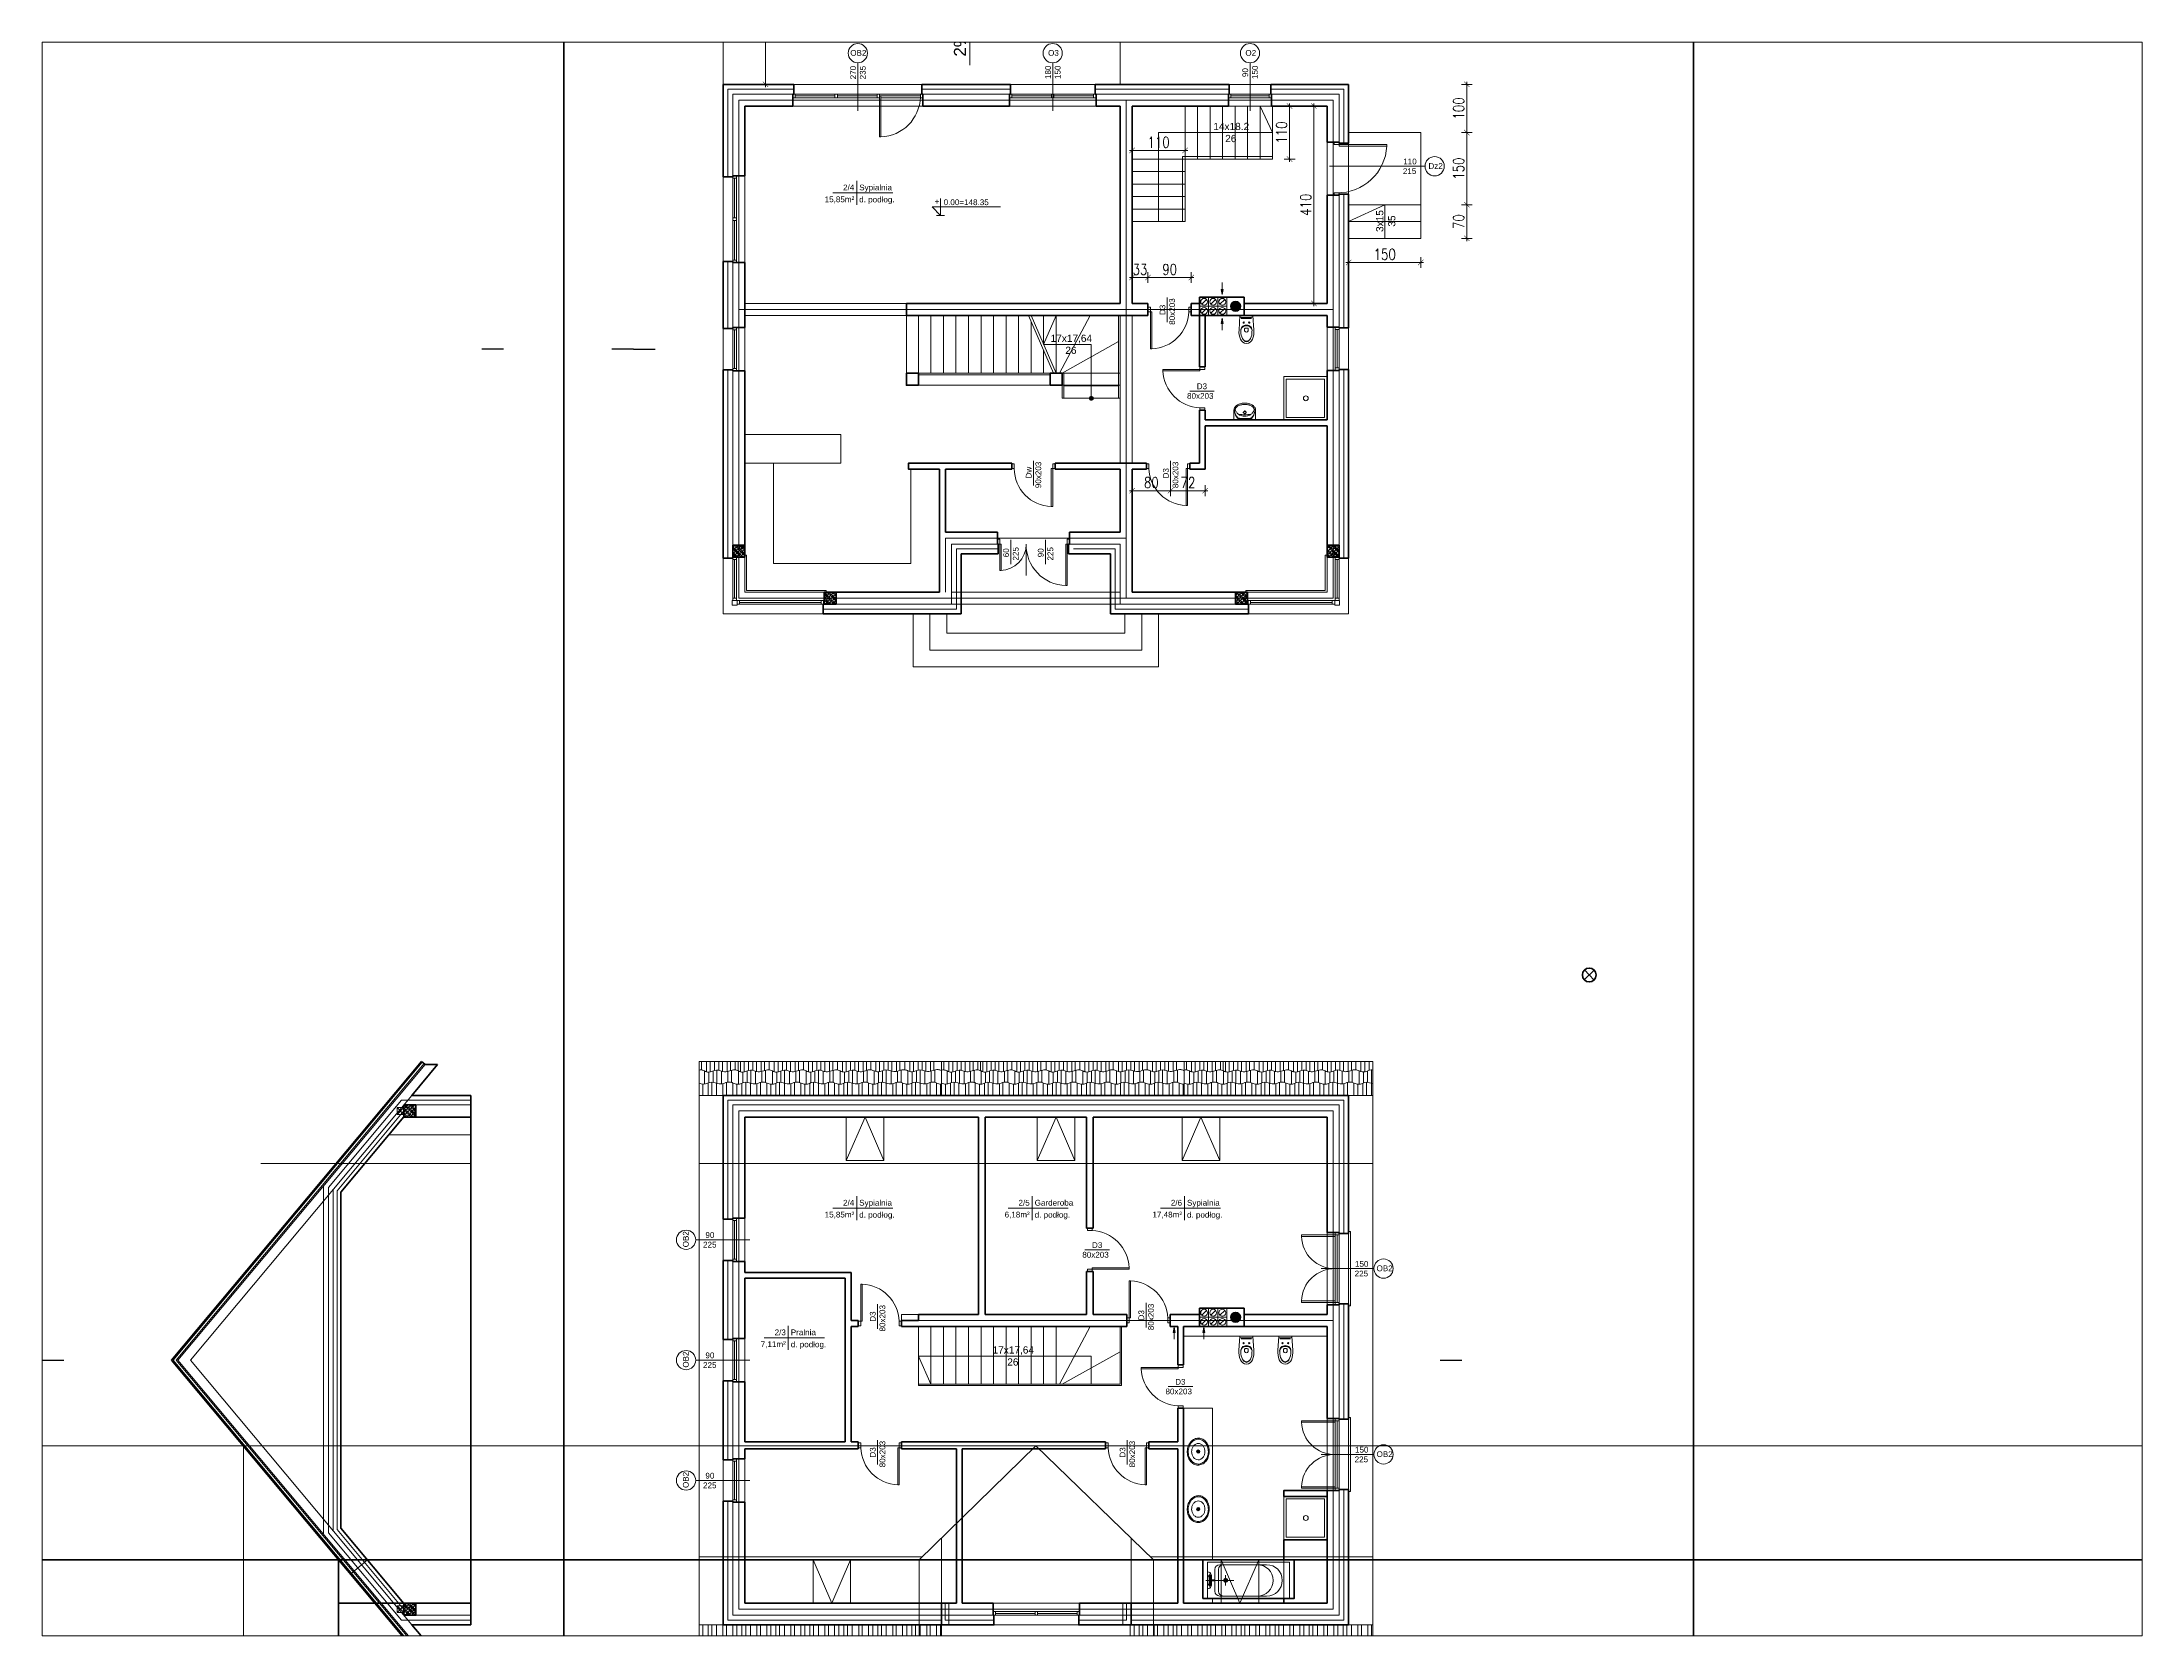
# Paper-space layout 'Layout2' of a CAD drawing. Header units: millimetres. Extents: x 26 to 231, y 20 to 176.
# The model-space entities are those that its viewports show. They can reach past a viewport. Long polylines and large blocks are cut down to what shows.
import ezdxf

# ---------------------------------------------------------------- set-up
doc = ezdxf.new("R2010")
doc.units = ezdxf.units.MM
for name, pattern in [('DASHDOT', [25.4, 12.7, -6.35, 0, -6.35]), ('DASHED', [19.05, 12.7, -6.35]), ('DOT', [6.35, 0, -6.35])]:
    doc.linetypes.add(name, pattern=pattern)
doc.layers.get('0').update_dxf_attribs({"lineweight": 0})
for name, color, linetype, lineweight in [('A-meble', 254, 'Continuous', 5), ('A-murowane', 6, 'Continuous', 50), ('A-osie', 7, 'DASHDOT', 5), ('A-p.widokowa', 5, 'Continuous', 15), ('A-p.widokowa-RefEdit0', 5, 'Continuous', 15), ('A-pod', 5, 'DASHED', 15), ('A-schody', 2, 'Continuous', 0), ('A-stolarka', 1, 'Continuous', 5), ('A-w.ocieplenie', 4, 'BATTING', 5), ('A-wykończenie', 4, 'Continuous', 5), ('A17_OPIS_WARSTW', 32, 'Continuous', 9), ('B-linia przekrojowa', 40, 'DOT', 25), ('B-materiały', 9, 'Continuous', 0), ('B-opis', 7, 'Continuous', 0)]:
    doc.layers.add(name, color=color, linetype=linetype, lineweight=lineweight)
doc.styles.add('APLUS', font='arial.ttf', dxfattribs={"width": 0.6})
doc.styles.add('ROMANS', font='romans.shx', dxfattribs={"width": 0.8})
doc.styles.get("Standard").update_dxf_attribs({"font": 'arial.ttf'})
doc.linetypes.add('BATTING', pattern='A,0.00254,-2.54,[134,ltypeshp.shx,S=2.54,R=0,X=-2.54,Y=0],-5.08,[134,ltypeshp.shx,S=2.54,R=180,X=2.54,Y=0],-2.54', length=10.16254)
doc.dimstyles.new('PM-100', dxfattribs={"dimscale": 2.8, "dimtxt": 8, "dimasz": 0.5, "dimexe": 0, "dimexo": 0, "dimgap": 2, "dimtad": 1, "dimdec": 1, "dimrnd": 0.1, "dimzin": 13, "dimdsep": 46, "dimtxsty": 'ROMANS', "dimblk": 'Q', "dimcen": 0, "dimse1": 1, "dimse2": 1, "dimclrd": 256, "dimclre": 251, "dimclrt": 41, "dimadec": 1, "dimazin": 0, "dimtfac": 1, "dimtdec": 1, "dimtix": 1, "dimtmove": 1, "dimatfit": 0, "dimldrblk": 'NONE', "dimfxl": 1, "dimtolj": 1, "dimtzin": 13, "dimlwd": -1, "dimlwe": 0, "dimarcsym": 0})
pattern_1 = [(45, (-873.105, -2100), (-3.535534, 3.535534), []), (45, (-869.58, -2100), (-3.535534, 3.535534), [5, -2.5])]

# ---------------------------------------------------------------- blocks, each defined once
blk = doc.blocks.new('A$C7FE075C5')
at = {"layer": 'A-stolarka'}
for p, q in [((-5, 0), (-85, 0)), ((-85, -4), (-5, -4)), ((-85, -8), (-5, -8))]:
    blk.add_line(p, q, dxfattribs=at)
for points in [[(-90, 0), (-85, 0), (-85, -8), (-90, -8), (-90, 0)], [(-5, 0), (0, 0), (0, -8), (-5, -8), (-5, 0)]]:
    blk.add_lwpolyline(points, dxfattribs=at)
blk = doc.blocks.new('A$C77EB5EB5')
at = {"layer": 'A-stolarka'}
for p, q in [((-5, 0), (-175, 0)), ((-175, -4), (-92.5, -4)), ((-175, -8), (-92.5, -8)), ((-87.5, -4), (-5, -4)), ((-87.5, -8), (-5, -8))]:
    blk.add_line(p, q, dxfattribs=at)
for points in [[(-180, 0), (-175, 0), (-175, -8), (-180, -8), (-180, 0)], [(-92.5, 0), (-87.5, 0), (-87.5, -8), (-92.5, -8), (-92.5, 0)], [(-5, 0), (0, 0), (0, -8), (-5, -8), (-5, 0)]]:
    blk.add_lwpolyline(points, dxfattribs=at)
blk = doc.blocks.new('A$C4D3D61A9')
at = {"layer": 'A-stolarka'}
for points in [[(5, 5), (8, 5), (8, 82), (5, 82)], [(0, -5), (5, -5), (5, 5), (0, 5)], [(85, -5), (90, -5), (90, 5), (85, 5)]]:
    blk.add_lwpolyline(points, close=True, dxfattribs=at)
blk.add_arc((4.8, 1.8), 80.2, 2.2624, 87.7376, dxfattribs=at)
blk = doc.blocks.new('A$C2DDC75EF')
at = {"layer": 'B-opis'}
blk.add_line((35, -4.9), (35, 46.1), dxfattribs=at)
at = {"layer": 'B-opis', "insert": (19.1, 9.7), "char_height": 12, "attachment_point": 1, "rotation": 90}
blk.add_mtext_dynamic_manual_height_columns('D3\\P\\pi-20.208;80x203', width=13.143, gutter_width=12.5, heights=[0], dxfattribs=at)
blk = doc.blocks.new('A$C386A056A')
at = {"layer": 'A-stolarka'}
for p, q in [((-25, 0), (-25, -90)), ((-17, 0), (-17, -90)), ((-25, -5), (-17, -5)), ((-21, -5), (-21, -85)), ((-25, -85), (-17, -85))]:
    blk.add_line(p, q, dxfattribs=at)
blk = doc.blocks.new('A$C6DA452C0')
at = {"layer": 'A-stolarka'}
for p, q in [((175, 8), (5, 8)), ((175, 4), (5, 4)), ((5, 0), (175, 0))]:
    blk.add_line(p, q, dxfattribs=at)
for points in [[(5, 0), (0, 0), (0, 8), (5, 8), (5, 0)], [(180, 0), (175, 0), (175, 8), (180, 8), (180, 0)]]:
    blk.add_lwpolyline(points, dxfattribs=at)
blk = doc.blocks.new('A$C2C892FF1')
at = {"layer": 'A-wykończenie'}
for p, q in [((-14, 7), (0, -7)), ((-14, -7), (0, 7))]:
    blk.add_line(p, q, dxfattribs=at)
blk.add_lwpolyline([(-14, -7), (0, -7), (0, 7), (-14, 7)], close=True, dxfattribs=at)
blk = doc.blocks.new('A$C1DD639F3')
at = {"layer": 'A-stolarka'}
blk.add_line((40, -40.1), (40, 10.9), dxfattribs=at)
at = {"layer": 'A-stolarka', "insert": (24.1, -25.5), "char_height": 12, "attachment_point": 1, "rotation": 90}
blk.add_mtext_dynamic_manual_height_columns('Dw\\P\\pi-20.199;90x203', width=13.143, gutter_width=12.5, heights=[0], dxfattribs=at)
blk = doc.blocks.new('A$C142B1280')
at = {"layer": 'A-stolarka'}
for p, q in [((-8, 150), (-8, 0)), ((-8, 145), (0, 145)), ((-4, 145), (-4, 5)), ((0, 150), (0, 0)), ((-8, 5), (0, 5))]:
    blk.add_line(p, q, dxfattribs=at)
blk = doc.blocks.new('A$C59F40237')
at = {"layer": 'A-p.widokowa-RefEdit0'}
for p, q in [((8.1, 25.6), (8.1, 2.6)), ((18.7, 25.6), (18.7, 0.2)), ((26.4, -1.5), (26.4, 25.6)), ((36.2, 25.6), (36.2, 0.7)), ((49.5, 1.1), (49.5, 25.6)), ((57, -1.2), (57, 25.6)), ((70.1, -0.2), (70.1, 25.6))]:
    blk.add_line(p, q, dxfattribs=at)
blk.add_open_spline([(0, 0), (3.1, 1.3), (11.6, 5), (25.6, -5.2), (40.3, 3.8), (49.5, 1.1), (53.2, 0), (56.8, -1.2), (62.8, -3.2), (68.4, -1), (70.6, 0)], degree=3, knots=[0, 0, 0, 0, 9.666865, 26.644915, 43.34195, 54.677882, 54.677882, 54.677882, 65.547939, 72.653896, 72.653896, 72.653896, 72.653896], dxfattribs=at)
blk = doc.blocks.new('A$C78BC5D11')
at = {"layer": 'A-p.widokowa'}
for p, q in [((0, 27.5), (0, 0)), ((9.1, 24.6), (9.1, 2.2)), ((17.8, 23.7), (17.8, -0.1)), ((25.5, -1.9), (25.5, 25.9)), ((35.3, 26.7), (35.3, 0.3)), ((48.6, 0.7), (48.6, 23.1)), ((56.1, -1.6), (56.1, 23.7))]:
    blk.add_line(p, q, dxfattribs=at)
blk.add_open_spline([(0, 0), (2.8, 1.2), (11, 4.4), (24.7, -5.6), (39.4, 3.5), (48.6, 0.7), (52.4, -0.4), (56, -1.6), (61.9, -3.5), (67.5, -1.4), (69.7, -0.4), (69.7, -0.4), (69.7, -0.4), (69.7, -0.4), (70, -0.2), (70.2, -0.1), (70.5, 0)], degree=3, knots=[73.574951, 73.574951, 73.574951, 73.574951, 82.320761, 99.298811, 115.995846, 127.331778, 127.331778, 127.331778, 138.201835, 145.307792, 145.307792, 145.307792, 145.332598, 145.332598, 145.332598, 146.160665, 146.160665, 146.160665, 146.160665], dxfattribs=at)
blk = doc.blocks.new('A$C3E720E91')
at = {"layer": 'A-p.widokowa'}
for p, q in [((15.4, -18.3), (15.4, 3.2)), ((23.3, 3.6), (23.3, -18.3)), ((32.4, 0.5), (32.4, -18.3)), ((41.1, 0.4), (41.1, -18.4)), ((48.9, -18.3), (48.9, 2.6)), ((58.6, 2.7), (58.6, -18.3)), ((65.6, 0.7), (65.6, -18.3)), ((4.9, -18.3), (4.9, -0.4))]:
    blk.add_line(p, q, dxfattribs=at)
blk = doc.blocks.new('A$C23497A29')
at = {"layer": 'A-p.widokowa'}
for p, q in [((50, 0), (0, 0)), ((0, -70.6), (0, 0)), ((8.1, 0), (8.1, -23)), ((18.7, 0), (18.7, -25.4)), ((26.4, -27.2), (26.4, 0)), ((36.2, 0), (36.2, -24.9)), ((49.5, -24.5), (49.5, 0)), ((57, -26.8), (57, 0)), ((70.1, -25.8), (70.1, 0)), ((501.8, 0), (501.8, -23)), ((504, 0), (504, -70.6)), ((0, -70.6), (504, -70.6)), ((4.9, -70.6), (4.9, -52.7)), ((15.4, -70.6), (15.4, -49.1)), ((23.3, -48.8), (23.3, -70.6)), ((32.4, -51.8), (32.4, -70.6)), ((41.1, -52), (41.1, -70.8)), ((48.9, -70.6), (48.9, -49.7)), ((58.6, -49.6), (58.6, -70.6)), ((65.6, -51.6), (65.6, -70.6)), ((81.1, -51), (81.1, -70.6))]:
    blk.add_line(p, q, dxfattribs=at)
for points, knots in [([(0, -25.6), (3.1, -24.3), (11.6, -20.7), (25.6, -30.8), (40.3, -21.8), (49.5, -24.5), (53.2, -25.6), (56.8, -26.8), (62.8, -28.8), (68.4, -26.7), (70.6, -25.6)], [0, 0, 0, 0, 9.666865, 26.644915, 43.34195, 54.677882, 54.677882, 54.677882, 65.547939, 72.653896, 72.653896, 72.653896, 72.653896]), ([(494.2, -25.6), (496.8, -24.3), (500.2, -22.8), (503.7, -23), (504, -23)], [0, 0, 0, 0, 9.666865, 10.690457, 10.690457, 10.690457, 10.690457]), ([(0, -52.3), (1.6, -52.7), (5.5, -53.1), (9.3, -51.7), (11.5, -50.6), (11.5, -50.6), (11.5, -50.6), (11.5, -50.6), (11.7, -50.5), (12, -50.4), (12.2, -50.2)], [133.300499, 133.300499, 133.300499, 133.300499, 138.201835, 145.307792, 145.307792, 145.307792, 145.332598, 145.332598, 145.332598, 146.160665, 146.160665, 146.160665, 146.160665]), ([(11.5, -50.6), (14.2, -49.4), (22.5, -46.2), (36.2, -56.2), (50.9, -47.2), (60.1, -49.9), (63.8, -51), (67.4, -52.2), (73.4, -54.2), (79, -52), (81.2, -51), (81.2, -51), (81.2, -51), (81.2, -51), (81.4, -50.9), (81.7, -50.7), (82, -50.6)], [73.574951, 73.574951, 73.574951, 73.574951, 82.320761, 99.298811, 115.995846, 127.331778, 127.331778, 127.331778, 138.201835, 145.307792, 145.307792, 145.307792, 145.332598, 145.332598, 145.332598, 146.160665, 146.160665, 146.160665, 146.160665])]:
    blk.add_open_spline(points, degree=3, knots=knots, dxfattribs=at)
for p in [(70.6, -25.6), (141.2, -25.6), (211.8, -25.6), (282.4, -25.6), (353, -25.6), (423.6, -25.6)]:
    blk.add_blockref('A$C59F40237', p, dxfattribs=at)
at = {"layer": 'A-schody'}
for name, p in [('A$C78BC5D11', (11.5, -50.6)), ('A$C78BC5D11', (82, -50.6)), ('A$C78BC5D11', (152.5, -50.6)), ('A$C78BC5D11', (223, -50.6)), ('A$C78BC5D11', (293.5, -50.7)), ('A$C78BC5D11', (363.7, -50.9)), ('A$C78BC5D11', (433.9, -51)), ('A$C3E720E91', (70.5, -52.1)), ('A$C3E720E91', (140.9, -52.3)), ('A$C3E720E91', (212.3, -52.3)), ('A$C3E720E91', (282.6, -52.3)), ('A$C3E720E91', (352, -52.4)), ('A$C3E720E91', (422.7, -52.4))]:
    blk.add_blockref(name, p, dxfattribs=at)
blk = doc.blocks.new('A$C3D9378BC')
at = {"layer": 'A-p.widokowa'}
h = blk.add_hatch(color=256, dxfattribs=at)
h.dxf.hatch_style = 1
h.paths.add_polyline_path([(2, 25), (0, 14.1), (3.9, 14.1)])
blk.add_lwpolyline([(3.9, 14.1), (2, 25), (0, 14.1)], close=True, dxfattribs=at)
blk.add_lwpolyline([(2, 14.1), (2, 0)], dxfattribs=at)
blk = doc.blocks.new('A$C1D237BEF')
at = {"layer": 'A-meble'}
for p, q in [((0, 0), (0, 75)), ((0, 75), (170, 75)), ((4.4, 51.1), (4.4, 23.5)), ((7.7, 46.2), (7.7, 38.7)), ((15, 15), (15, 60)), ((22.7, 15), (22.7, 60)), ((25, 70), (122.5, 70)), ((37.1, 26.5), (37.1, 48.5)), ((170, 0), (170, 75)), ((-4.1, 37.5), (54.4, 37.5)), ((170, 0), (0, 0)), ((3.1, 43.6), (3.1, 31.4)), ((5.6, 43.6), (5.6, 31.4)), ((5.6, 38.7), (15, 38.7)), ((5.6, 36.2), (15, 36.2)), ((7.7, 36.2), (7.7, 28.9)), ((15, 38.7), (15, 36.2)), ((122.5, 5), (25, 5))]:
    blk.add_line(p, q, dxfattribs=at)
for centre, radius in [((4.4, 46.1), 2.76), ((4.4, 46.1), 1.99), ((4.4, 28.9), 2.76), ((4.4, 28.9), 1.99), ((37.1, 37.5), 4.11), ((37.1, 37.5), 2.57)]:
    blk.add_circle(centre, radius, dxfattribs=at)
for centre, radius, start, end in [((0.3, 47.4), 7.5, 350.4581, 92.3604), ((25, 60), 10, 90, 180), ((32.7, 60), 10, 90, 180), ((103.4, 37.5), 32.5, 270, 90), ((122.5, 37.5), 32.5, 270, 90), ((0.3, 27.7), 7.5, 267.6396, 9.5419), ((25, 15), 10, 180, 270), ((32.7, 15), 10, 180, 270)]:
    blk.add_arc(centre, radius, start, end, dxfattribs=at)
blk = doc.blocks.new('A$C228138E2')
at = {"layer": 'A-meble'}
for p, q in [((-2.4, -3.1), (2.2, -3.1)), ((-0.1, -5.4), (-0.1, -0.8))]:
    blk.add_line(p, q, dxfattribs=at)
at = {"layer": 'A-meble', "linetype": 'Continuous'}
for points in [[(-1, -31.1, 0.117634), (7.6, -29.3, 0.104469), (15.5, -23.4, 0.090016), (20.6, -14.7, 0.08192), (22.8, -3.8, 0.08192), (21.3, 7.2, 0.090016), (16.7, 16.1, 0.104469), (9.3, 22.6, 0.117634), (0.8, 24.9, 0.117634), (-7.8, 23.1, 0.104469), (-15.7, 17.2, 0.090016), (-20.8, 8.5, 0.08192), (-23, -2.4, 0.08192), (-21.5, -13.4, 0.090016), (-16.9, -22.4, 0.104469), (-9.5, -28.8, 0.117634)], [(-0.5, -28.9, 0.118622), (7.3, -27.1, 0.104678), (14.4, -21.6, 0.089562), (19, -13.5, 0.081185), (20.8, -3.4, 0.081185), (19.3, 6.7, 0.089562), (14.9, 14.9, 0.104678), (8, 20.7, 0.118622), (0.3, 22.7, 0.118622), (-7.5, 20.9, 0.104678), (-14.6, 15.3, 0.089562), (-19.2, 7.3, 0.081185), (-21, -2.8, 0.081185), (-19.5, -12.9, 0.089562), (-15.2, -21.1, 0.104678), (-8.2, -26.9, 0.118622)], [(-0.3, -20.1, 0.118283), (4.9, -18.9, 0.104607), (9.5, -15.2, 0.089718), (12.5, -9.9, 0.081436), (13.7, -3.3, 0.081436), (12.7, 3.4, 0.089718), (9.8, 8.8, 0.104607), (5.2, 12.6, 0.118283), (0.1, 13.9, 0.118283), (-5.1, 12.7, 0.104607), (-9.7, 9, 0.089718), (-12.7, 3.7, 0.081436), (-13.9, -3, 0.081436), (-12.9, -9.6, 0.089718), (-10, -15, 0.104607), (-5.4, -18.8, 0.118283)]]:
    blk.add_lwpolyline(points, format="xyb", close=True, dxfattribs=at)
at = {"layer": 'A-meble'}
for radius in [3.43, 2.29]:
    blk.add_circle((-0.1, -3.1), radius, dxfattribs=at)
blk = doc.blocks.new('A$C7B764E71')
at = {"layer": 'A-meble'}
for points in [[(-90, 0), (-90, 90), (0, 90), (0, 0)], [(-85, 5), (-85, 85), (-5, 85), (-5, 5)]]:
    blk.add_lwpolyline(points, close=True, dxfattribs=at)
blk.add_circle((-43.9, 45), 5, dxfattribs=at)
at = {"layer": 'A-meble', "style": 'APLUS', "width": 0.8, "flags": 9}
blk.add_attdef('ESTCODE', (-90, 90), '', height=0.0213, dxfattribs=at)
blk = doc.blocks.new('A$C19D832B9')
at = {"layer": 'A-meble'}
blk.add_lwpolyline([(49.5, -12.6, -0.108747), (30.3, -15.5), (0, -13.5), (0, 13.5), (30.3, 15.5, -0.108747), (49.5, 12.6, -0.297002), (58.1, 0, -0.297002)], format="xyb", close=True, dxfattribs=at)
for points in [[(2.9, -13.7), (3.8, -11.4, 0.092626), (3.9, -10.6), (3.9, 10.3, 0.110215), (3.7, 11.1), (2.5, 13.7)], [(33.4, -11.5, 0.140223), (47.8, -8.2, 0.280577), (53.5, 0, 0.280577), (47.8, 8.2, 0.140223), (33.4, 11.5, 0.496783), (19.9, 0, 0.496783), (33.4, -11.5, -0.492052), (21.8, 0, -0.492052), (33.4, 11.5)], [(32.2, -3.9), (28.2, -3.9, -0.414214), (26.2, -1.9), (26.2, 0), (26.2, 1.8, -0.414214), (28.2, 3.8), (32.2, 3.8)], [(47.6, -8.4, 0.255814), (54.7, 0, 0.255814), (47.6, 8.4)]]:
    blk.add_lwpolyline(points, format="xyb", dxfattribs=at)
blk.add_lwpolyline([(6.1, -11), (6.1, 10.7)], dxfattribs=at)
for centre in [(14.8, 5.8), (14.8, -5.8)]:
    blk.add_circle(centre, 1.28, dxfattribs=at)
blk.add_arc((30.4, 0), 4.2, 294.6859, 65.3141, dxfattribs=at)
blk = doc.blocks.new('A$C40803298')
at = {"layer": 'A-meble', "linetype": 'Continuous'}
for p, q in [((0, -22.5), (0, 22.5)), ((0, 22.5), (19.5, 22.5)), ((0, 7.1), (0, -7.1)), ((15.6, 3.8), (15.6, 1.4)), ((0, -22.5), (19.5, -22.5)), ((11.8, 0), (14.2, 0)), ((15.6, -1.4), (15.6, -3.8)), ((17.1, 0), (19.5, 0))]:
    blk.add_line(p, q, dxfattribs=at)
for points in [[(2.4, 12.9), (2, 11.3), (1.7, 9.7), (1.5, 8.1), (1.3, 6.5), (1.1, 4.9), (1, 3.2), (0.9, 1.6), (0.9, 0)], [(0.9, 0), (0.9, -1.6), (1, -3.2), (1.1, -4.8), (1.3, -6.5), (1.5, -8.1), (1.7, -9.7), (2, -11.3), (2.3, -12.9)], [(3.7, 15), (3.4, 14.7), (3.2, 14.5), (3, 14.3), (2.8, 14), (2.7, 13.8), (2.6, 13.5), (2.4, 13.2), (2.4, 12.9)], [(3.7, 12.7), (3.5, 11.1), (3.3, 9.5), (3.1, 7.9), (3, 6.4), (2.9, 4.8), (2.8, 3.2), (2.8, 1.6), (2.8, 0)], [(2.8, 0), (2.8, -1.6), (2.8, -3.2), (2.9, -4.8), (3, -6.3), (3.1, -7.9), (3.3, -9.5), (3.5, -11.1), (3.7, -12.7)], [(22.5, 21.3), (20, 21.3), (17.5, 21), (15, 20.5), (12.5, 19.8), (10.2, 18.9), (7.9, 17.7), (5.7, 16.4), (3.7, 15)], [(5, 15), (4.7, 14.8), (4.5, 14.5), (4.3, 14.2), (4.1, 13.9), (4, 13.6), (3.8, 13.3), (3.8, 13), (3.7, 12.7)], [(22.5, 21.3), (20.1, 21.3), (17.8, 21), (15.4, 20.5), (13.1, 19.8), (10.9, 18.8), (8.8, 17.7), (6.8, 16.4), (5, 15)], [(11, 12), (10.2, 10.6), (9.6, 9.2), (9, 7.7), (8.6, 6.2), (8.3, 4.7), (8.1, 3.1), (8, 1.6), (8.1, 0)], [(8.1, 0), (8, -1.6), (8.1, -3.1), (8.3, -4.7), (8.6, -6.2), (9, -7.7), (9.6, -9.2), (10.2, -10.6), (11, -12)], [(11.7, 12.6), (11.3, 9.4), (11, 6.3), (10.8, 3.2), (10.7, 0), (10.8, -3.2), (11, -6.3), (11.3, -9.5), (11.7, -12.6)], [(20.7, 19.7), (19.2, 19.1), (17.8, 18.4), (16.5, 17.5), (15.2, 16.6), (14, 15.6), (12.9, 14.4), (11.9, 13.2), (11, 12)], [(29.2, 18.2), (28.2, 19.2), (27.2, 20.1), (26.1, 20.9), (24.9, 21.5), (23.6, 22), (22.2, 22.3), (20.9, 22.5), (19.5, 22.5)], [(26.4, 17.4), (25.9, 18), (25.2, 18.5), (24.6, 18.9), (23.8, 19.2), (23.1, 19.5), (22.3, 19.7), (21.5, 19.7), (20.7, 19.7)], [(31.7, 6.2), (31.4, 7.7), (30.9, 9.2), (30.4, 10.7), (29.8, 12.1), (29.1, 13.5), (28.3, 14.9), (27.4, 16.2), (26.4, 17.4)], [(31.1, 15.2), (30.9, 15.6), (30.7, 16), (30.5, 16.4), (30.2, 16.8), (30, 17.2), (29.7, 17.5), (29.4, 17.9), (29.2, 18.2)], [(34.9, 1.6), (34.8, 3.3), (34.5, 5.1), (34.2, 6.9), (33.7, 8.6), (33.2, 10.3), (32.6, 12), (31.9, 13.6), (31.1, 15.2)], [(31.7, -6.2), (32, -4.7), (32.3, -3.1), (32.4, -1.6), (32.4, 0), (32.4, 1.6), (32.3, 3.1), (32, 4.7), (31.7, 6.2)], [(34.9, -1.6), (35, -1.2), (35, -0.8), (35, -0.4), (35, 0), (35, 0.4), (35, 0.8), (35, 1.2), (34.9, 1.6)], [(2.3, -12.9), (2.4, -13.2), (2.5, -13.4), (2.7, -13.7), (2.8, -14), (3, -14.3), (3.2, -14.5), (3.4, -14.7), (3.7, -14.9)], [(3.7, -12.7), (3.7, -13), (3.8, -13.3), (3.9, -13.6), (4.1, -13.9), (4.3, -14.2), (4.5, -14.5), (4.7, -14.7), (4.9, -15)], [(3.7, -14.9), (5.7, -16.4), (7.9, -17.7), (10.1, -18.8), (12.5, -19.8), (14.9, -20.5), (17.4, -21), (19.9, -21.3), (22.5, -21.3)], [(4.9, -15), (6.8, -16.4), (8.8, -17.7), (10.9, -18.8), (13.1, -19.7), (15.4, -20.5), (17.7, -21), (20.1, -21.3), (22.5, -21.3)], [(11, -12), (11.9, -13.2), (12.9, -14.4), (14, -15.6), (15.2, -16.6), (16.5, -17.5), (17.8, -18.4), (19.2, -19.1), (20.7, -19.7)], [(19.5, -22.5), (20.9, -22.5), (22.2, -22.3), (23.6, -22), (24.9, -21.5), (26.1, -20.9), (27.2, -20.1), (28.2, -19.2), (29.2, -18.2)], [(20.7, -19.7), (21.5, -19.7), (22.3, -19.7), (23.1, -19.5), (23.8, -19.2), (24.6, -18.9), (25.2, -18.5), (25.9, -18), (26.4, -17.4)], [(26.4, -17.4), (27.4, -16.2), (28.3, -14.9), (29.1, -13.5), (29.8, -12.1), (30.4, -10.7), (30.9, -9.2), (31.4, -7.7), (31.7, -6.2)], [(29.2, -18.2), (29.4, -17.9), (29.7, -17.5), (30, -17.2), (30.2, -16.8), (30.5, -16.4), (30.7, -16), (30.9, -15.6), (31.1, -15.2)], [(31.1, -15.2), (31.9, -13.6), (32.6, -12), (33.2, -10.3), (33.7, -8.6), (34.2, -6.9), (34.5, -5.1), (34.8, -3.3), (34.9, -1.6)]]:
    blk.add_lwpolyline(points, dxfattribs=at)
for points in [[(12.7, 0), (13.5, -2.1), (15.6, -2.9), (17.8, -2.1), (18.6, 0), (17.8, 2.1), (15.6, 2.9), (13.5, 2.1)], [(13.5, 0), (14.1, -1.5), (15.6, -2.1), (17.2, -1.5), (17.8, 0), (17.2, 1.5), (15.6, 2.1), (14.1, 1.5)]]:
    blk.add_lwpolyline(points, close=True, dxfattribs=at)
blk = doc.blocks.new('A$C206D636A')
at = {"layer": 'A-murowane'}
h = blk.add_hatch(color=256, dxfattribs=at)
h.dxf.hatch_style = 1
h.paths.add_polyline_path([(-180, -416, 1), (-200, -416, 0.178765), (-197.6, -422.5), (-182.4, -422.5, 0.178765)])
h.paths.add_polyline_path([(-182.4, -422.5), (-197.6, -422.5, 0.460566)])
for p, q in [((-265, -397), (-265, -435)), ((-265, -397), (-172, -397)), ((-172, -397), (-172, -435))]:
    blk.add_line(p, q, dxfattribs=at)
blk.add_circle((-190, -416), 10, dxfattribs=at)
at = {"layer": 'B-materiały'}
for p, q in [((-265, -416), (-208, -416)), ((-260.4, -411.4), (-250.6, -401.6)), ((-260.4, -430.4), (-250.6, -420.6)), ((-246, -397), (-246, -435)), ((-241.4, -411.4), (-231.6, -401.6)), ((-241.4, -430.4), (-231.6, -420.6)), ((-227, -397), (-227, -435)), ((-222.4, -411.4), (-212.6, -401.6)), ((-222.4, -430.4), (-212.6, -420.6)), ((-208, -397), (-208, -435))]:
    blk.add_line(p, q, dxfattribs=at)
for centre in [(-255.5, -406.5), (-255.5, -425.5), (-236.5, -406.5), (-236.5, -425.5), (-217.5, -406.5), (-217.5, -425.5)]:
    blk.add_circle(centre, 7, dxfattribs=at)
blk = doc.blocks.new('A$C31ED699E')
at = {"layer": 'A-stolarka'}
for points in [[(-10, 110), (-10, 105), (0, 105), (0, 110)], [(0, 105), (0, 102), (99.1, 102), (99.1, 105)], [(-10, 5), (-10, 0), (0, 0), (0, 5)]]:
    blk.add_lwpolyline(points, close=True, dxfattribs=at)
blk.add_arc((-2.6, 106.8), 101.9, 268.6726, 357.2758, dxfattribs=at)
blk = doc.blocks.new('Q')
for p, q in [((-4, 0), (4, 0)), ((0, 8), (0, -8))]:
    blk.add_line(p, q)
at = {"const_width": 0.7}
blk.add_lwpolyline([(4, 4), (-4, -4)], dxfattribs=at)
blk = doc.blocks.new('*D28')
at = {"layer": 'A17_OPIS_WARSTW', "transparency": 16777216}
blk.add_line((3146.4, 4055.1), (3146.4, 4272.3), dxfattribs=at)
at = {"layer": 'Defpoints', "color": 0, "transparency": 16777216}
for p in [(3057.8, 4273.7), (3146.4, 4273.7), (3058.3, 4053.7)]:
    blk.add_point(p, dxfattribs=at)
at = {"layer": 'A17_OPIS_WARSTW', "transparency": 16777216, "xscale": 1.4, "yscale": 1.4, "zscale": 1.4}
for p, rotation in [((3146.4, 4273.7), 90), ((3146.4, 4053.7), 270)]:
    blk.add_blockref('Q', p, dxfattribs=dict(at, rotation=rotation))
at = {"layer": 'A17_OPIS_WARSTW', "color": 41, "transparency": 16777216, "insert": (3129.6, 4163.7), "char_height": 22.4, "attachment_point": 5, "rotation": 90, "style": 'ROMANS'}
blk.add_mtext('\\A1;220', dxfattribs=at)
blk = doc.blocks.new('_None')
blk = doc.blocks.new('*D35')
at = {"layer": 'A17_OPIS_WARSTW', "transparency": 16777216}
blk.add_line((4359.7, 3683.8), (4506.9, 3683.8), dxfattribs=at)
at = {"layer": 'Defpoints', "color": 0, "transparency": 16777216}
for p in [(4358.3, 3733.7), (4508.3, 3733.7), (4508.3, 3683.8)]:
    blk.add_point(p, dxfattribs=at)
at = {"layer": 'A17_OPIS_WARSTW', "transparency": 16777216, "xscale": 1.4, "yscale": 1.4, "zscale": 1.4, "rotation": 180}
blk.add_blockref('Q', (4358.3, 3683.8), dxfattribs=at)
at = {"layer": 'A17_OPIS_WARSTW', "transparency": 16777216, "xscale": 1.4, "yscale": 1.4, "zscale": 1.4}
blk.add_blockref('Q', (4508.3, 3683.8), dxfattribs=at)
at = {"layer": 'A17_OPIS_WARSTW', "color": 41, "transparency": 16777216, "insert": (4433.3, 3700.6), "char_height": 22.4, "attachment_point": 5, "style": 'ROMANS'}
blk.add_mtext('\\A1;150', dxfattribs=at)
blk = doc.blocks.new('*D36')
at = {"layer": 'A17_OPIS_WARSTW', "transparency": 16777216}
blk.add_line((4603.8, 3735.1), (4603.8, 3802.3), dxfattribs=at)
at = {"layer": 'Defpoints', "color": 0, "transparency": 16777216}
for p in [(4533.3, 3803.7), (4603.8, 3803.7), (4533.3, 3733.7)]:
    blk.add_point(p, dxfattribs=at)
at = {"layer": 'A17_OPIS_WARSTW', "transparency": 16777216, "xscale": 1.4, "yscale": 1.4, "zscale": 1.4}
for p, rotation in [((4603.8, 3803.7), 90), ((4603.8, 3733.7), 270)]:
    blk.add_blockref('Q', p, dxfattribs=dict(at, rotation=rotation))
at = {"layer": 'A17_OPIS_WARSTW', "color": 41, "transparency": 16777216, "insert": (4587, 3768.7), "char_height": 22.4, "attachment_point": 5, "rotation": 90, "style": 'ROMANS'}
blk.add_mtext('\\A1;70', dxfattribs=at)
blk = doc.blocks.new('*D37')
at = {"layer": 'A17_OPIS_WARSTW', "transparency": 16777216}
blk.add_line((4603.8, 3805.1), (4603.8, 3952.3), dxfattribs=at)
at = {"layer": 'Defpoints', "color": 0, "transparency": 16777216}
for p in [(4533.3, 3953.7), (4603.8, 3953.7), (4508.3, 3803.7)]:
    blk.add_point(p, dxfattribs=at)
at = {"layer": 'A17_OPIS_WARSTW', "transparency": 16777216, "xscale": 1.4, "yscale": 1.4, "zscale": 1.4}
for p, rotation in [((4603.8, 3953.7), 90), ((4603.8, 3803.7), 270)]:
    blk.add_blockref('Q', p, dxfattribs=dict(at, rotation=rotation))
at = {"layer": 'A17_OPIS_WARSTW', "color": 41, "transparency": 16777216, "insert": (4587, 3878.7), "char_height": 22.4, "attachment_point": 5, "rotation": 90, "style": 'ROMANS'}
blk.add_mtext('\\A1;150', dxfattribs=at)
blk = doc.blocks.new('*D38')
at = {"layer": 'A17_OPIS_WARSTW', "transparency": 16777216}
blk.add_line((4603.8, 3955.1), (4603.8, 4052.3), dxfattribs=at)
at = {"layer": 'Defpoints', "color": 0, "transparency": 16777216}
for p in [(4383.3, 4053.7), (4603.8, 4053.7), (4533.3, 3953.7)]:
    blk.add_point(p, dxfattribs=at)
at = {"layer": 'A17_OPIS_WARSTW', "transparency": 16777216, "xscale": 1.4, "yscale": 1.4, "zscale": 1.4}
for p, rotation in [((4603.8, 4053.7), 90), ((4603.8, 3953.7), 270)]:
    blk.add_blockref('Q', p, dxfattribs=dict(at, rotation=rotation))
at = {"layer": 'A17_OPIS_WARSTW', "color": 41, "transparency": 16777216, "insert": (4587, 4003.7), "char_height": 22.4, "attachment_point": 5, "rotation": 90, "style": 'ROMANS'}
blk.add_mtext('\\A1;100', dxfattribs=at)
blk = doc.blocks.new('*D39')
at = {"layer": 'A17_OPIS_WARSTW', "transparency": 16777216}
blk.add_line((3909.7, 3916.6), (4016.9, 3916.6), dxfattribs=at)
at = {"layer": 'Defpoints', "color": 0, "transparency": 16777216}
for p in [(3908.3, 3898.7), (4018.3, 3916.6), (4018.3, 3898.7)]:
    blk.add_point(p, dxfattribs=at)
at = {"layer": 'A17_OPIS_WARSTW', "transparency": 16777216, "xscale": 1.4, "yscale": 1.4, "zscale": 1.4, "rotation": 180}
blk.add_blockref('Q', (3908.3, 3916.6), dxfattribs=at)
at = {"layer": 'A17_OPIS_WARSTW', "transparency": 16777216, "xscale": 1.4, "yscale": 1.4, "zscale": 1.4}
blk.add_blockref('Q', (4018.3, 3916.6), dxfattribs=at)
at = {"layer": 'A17_OPIS_WARSTW', "color": 41, "transparency": 16777216, "insert": (3963.3, 3933.4), "char_height": 22.4, "attachment_point": 5, "style": 'ROMANS'}
blk.add_mtext('\\A1;110', dxfattribs=at)
blk = doc.blocks.new('*D40')
at = {"layer": 'A17_OPIS_WARSTW', "transparency": 16777216}
blk.add_line((4235.7, 3900.1), (4235.7, 4007.3), dxfattribs=at)
at = {"layer": 'Defpoints', "color": 0, "transparency": 16777216}
for p in [(4200.3, 4008.7), (4235.7, 4008.7), (4200.3, 3898.7)]:
    blk.add_point(p, dxfattribs=at)
at = {"layer": 'A17_OPIS_WARSTW', "transparency": 16777216, "xscale": 1.4, "yscale": 1.4, "zscale": 1.4}
for p, rotation in [((4235.7, 4008.7), 90), ((4235.7, 3898.7), 270)]:
    blk.add_blockref('Q', p, dxfattribs=dict(at, rotation=rotation))
at = {"layer": 'A17_OPIS_WARSTW', "color": 41, "transparency": 16777216, "insert": (4218.9, 3953.7), "char_height": 22.4, "attachment_point": 5, "rotation": 90, "style": 'ROMANS'}
blk.add_mtext('\\A1;110', dxfattribs=at)
blk = doc.blocks.new('*D41')
at = {"layer": 'A17_OPIS_WARSTW', "transparency": 16777216}
blk.add_line((4286, 3600.1), (4286, 4007.3), dxfattribs=at)
at = {"layer": 'Defpoints', "color": 0, "transparency": 16777216}
for p in [(4286, 4008.7), (4313.3, 4008.7), (4313.3, 3598.7)]:
    blk.add_point(p, dxfattribs=at)
at = {"layer": 'A17_OPIS_WARSTW', "transparency": 16777216, "xscale": 1.4, "yscale": 1.4, "zscale": 1.4}
for p, rotation in [((4286, 4008.7), 90), ((4286, 3598.7), 270)]:
    blk.add_blockref('Q', p, dxfattribs=dict(at, rotation=rotation))
at = {"layer": 'A17_OPIS_WARSTW', "color": 41, "transparency": 16777216, "insert": (4269.2, 3803.7), "char_height": 22.4, "attachment_point": 5, "rotation": 90, "style": 'ROMANS'}
blk.add_mtext('\\A1;410', dxfattribs=at)
blk = doc.blocks.new('*D42')
at = {"layer": 'A17_OPIS_WARSTW', "transparency": 16777216}
for p, q in [((3906.9, 3652.5), (3905.5, 3652.5)), ((3908.3, 3652.5), (3941.3, 3652.5)), ((3942.7, 3652.5), (3944.1, 3652.5))]:
    blk.add_line(p, q, dxfattribs=at)
at = {"layer": 'Defpoints', "color": 0, "transparency": 16777216}
for p in [(3941.3, 3652.5), (3908.3, 3598.7), (3941.3, 3598.7)]:
    blk.add_point(p, dxfattribs=at)
at = {"layer": 'A17_OPIS_WARSTW', "transparency": 16777216, "xscale": 1.4, "yscale": 1.4, "zscale": 1.4}
blk.add_blockref('Q', (3908.3, 3652.5), dxfattribs=at)
at = {"layer": 'A17_OPIS_WARSTW', "transparency": 16777216, "xscale": 1.4, "yscale": 1.4, "zscale": 1.4, "rotation": 180}
blk.add_blockref('Q', (3941.3, 3652.5), dxfattribs=at)
at = {"layer": 'A17_OPIS_WARSTW', "color": 41, "transparency": 16777216, "insert": (3924.8, 3669.3), "char_height": 22.4, "attachment_point": 5, "style": 'ROMANS'}
blk.add_mtext('\\A1;33', dxfattribs=at)
blk = doc.blocks.new('*D43')
at = {"layer": 'A17_OPIS_WARSTW', "transparency": 16777216}
blk.add_line((3942.7, 3652.5), (4029.9, 3652.5), dxfattribs=at)
at = {"layer": 'Defpoints', "color": 0, "transparency": 16777216}
for p in [(4031.3, 3652.5), (3941.3, 3598.7), (4031.3, 3598.7)]:
    blk.add_point(p, dxfattribs=at)
at = {"layer": 'A17_OPIS_WARSTW', "transparency": 16777216, "xscale": 1.4, "yscale": 1.4, "zscale": 1.4, "rotation": 180}
blk.add_blockref('Q', (3941.3, 3652.5), dxfattribs=at)
at = {"layer": 'A17_OPIS_WARSTW', "transparency": 16777216, "xscale": 1.4, "yscale": 1.4, "zscale": 1.4}
blk.add_blockref('Q', (4031.3, 3652.5), dxfattribs=at)
at = {"layer": 'A17_OPIS_WARSTW', "color": 41, "transparency": 16777216, "insert": (3986.3, 3669.3), "char_height": 22.4, "attachment_point": 5, "style": 'ROMANS'}
blk.add_mtext('\\A1;90', dxfattribs=at)
blk = doc.blocks.new('*D44')
at = {"layer": 'A17_OPIS_WARSTW', "transparency": 16777216}
blk.add_line((3909.7, 3209.7), (3986.9, 3209.7), dxfattribs=at)
at = {"layer": 'Defpoints', "color": 0, "transparency": 16777216}
for p in [(3908.3, 3254.7), (3988.3, 3254.7), (3988.3, 3209.7)]:
    blk.add_point(p, dxfattribs=at)
at = {"layer": 'A17_OPIS_WARSTW', "transparency": 16777216, "xscale": 1.4, "yscale": 1.4, "zscale": 1.4, "rotation": 180}
blk.add_blockref('Q', (3908.3, 3209.7), dxfattribs=at)
at = {"layer": 'A17_OPIS_WARSTW', "transparency": 16777216, "xscale": 1.4, "yscale": 1.4, "zscale": 1.4}
blk.add_blockref('Q', (3988.3, 3209.7), dxfattribs=at)
at = {"layer": 'A17_OPIS_WARSTW', "color": 41, "transparency": 16777216, "insert": (3948.3, 3226.5), "char_height": 22.4, "attachment_point": 5, "style": 'ROMANS'}
blk.add_mtext('\\A1;80', dxfattribs=at)
blk = doc.blocks.new('*D45')
at = {"layer": 'A17_OPIS_WARSTW', "transparency": 16777216}
blk.add_line((3989.7, 3209.7), (4058.9, 3209.7), dxfattribs=at)
at = {"layer": 'Defpoints', "color": 0, "transparency": 16777216}
for p in [(4060.3, 3254.7), (3988.3, 3209.7), (4060.3, 3209.7)]:
    blk.add_point(p, dxfattribs=at)
at = {"layer": 'A17_OPIS_WARSTW', "transparency": 16777216, "xscale": 1.4, "yscale": 1.4, "zscale": 1.4, "rotation": 180}
blk.add_blockref('Q', (3988.3, 3209.7), dxfattribs=at)
at = {"layer": 'A17_OPIS_WARSTW', "transparency": 16777216, "xscale": 1.4, "yscale": 1.4, "zscale": 1.4}
blk.add_blockref('Q', (4060.3, 3209.7), dxfattribs=at)
at = {"layer": 'A17_OPIS_WARSTW', "color": 41, "transparency": 16777216, "insert": (4024.3, 3226.5), "char_height": 22.4, "attachment_point": 5, "style": 'ROMANS'}
blk.add_mtext('\\A1;72', dxfattribs=at)

msp = doc.modelspace()

# ---------------------------------------------------------------- hatches: boundary and pattern name
at = {"layer": 'A-schody', "ltscale": 0.8}
h = msp.add_hatch(color=256, dxfattribs=at)
h.dxf.hatch_style = 1
edge = h.paths.add_edge_path()
edge.add_arc((3823.32, 3401.67), 4.09, 0, 360)
at = {"layer": 'B-materiały'}
h = msp.add_hatch(dxfattribs=at)
h.set_pattern_fill('JIS_STN_1E', color=256, scale=5)
h.paths.add_polyline_path([(3078.32, 3096.67), (3078.32, 3071.67), (3103.32, 3071.67), (3103.32, 3096.67)])
h = msp.add_hatch(dxfattribs=at)
h.set_pattern_fill('JIS_STN_1E', color=256, scale=5)
h.paths.add_polyline_path([(4338.32, 3096.67), (4338.32, 3071.67), (4313.32, 3071.67), (4313.32, 3096.67)])
h = msp.add_hatch(dxfattribs=at)
h.set_pattern_fill('JIS_STN_1E', color=256, scale=5)
h.paths.add_polyline_path([(3268.32, 2998.67), (3268.32, 2973.67), (3293.32, 2973.67), (3293.32, 2998.67)])
h = msp.add_hatch(dxfattribs=at)
h.set_pattern_fill('JIS_STN_1E', color=256, scale=5)
h.paths.add_polyline_path([(4148.32, 2998.67), (4148.32, 2973.67), (4123.32, 2973.67), (4123.32, 2998.67)])
h = msp.add_hatch(dxfattribs=at)
h.set_pattern_fill('JIS_STN_1E', color=256, scale=5)
h.set_pattern_definition(pattern_1)
h.paths.add_polyline_path([(2395.22, 1908.67), (2395.22, 1933.67), (2420.22, 1933.67), (2420.22, 1908.67)])
h = msp.add_hatch(dxfattribs=at)
h.set_pattern_fill('JIS_STN_1E', color=256, scale=5)
h.set_pattern_definition(pattern_1)
h.paths.add_polyline_path([(2395.22, 898.67), (2395.22, 873.67), (2420.22, 873.67), (2420.22, 898.67)])

# ---------------------------------------------------------------- linework, layer by layer
for p, q in [((3571.3, 4093.87), (3571.3, 4223.87)), ((3621.35, 4160.75), (3763.85, 4160.75)), ((3621.35, 4160.75), (3638.85, 4143.25)), ((3638.85, 4143.25), (3638.85, 4178.25)), ((3647.12, 4143.25), (3630.57, 4143.25)), ((3492.59, 3799.02), (3635.09, 3799.02)), ((3492.59, 3799.02), (3510.09, 3781.52)), ((3510.09, 3781.52), (3510.09, 3816.52)), ((3518.37, 3781.52), (3501.81, 3781.52)), ((3103.32, 1908.67), (3103.32, 1908.67))]:
    msp.add_line(p, q)
at = {"layer": 'A-meble'}
for p, q in [((3303.32, 3326.67), (3103.32, 3326.67)), ((3303.32, 3266.67), (3303.32, 3326.67)), ((3163.32, 3266.67), (3103.32, 3266.67)), ((3103.32, 3266.67), (3303.32, 3266.67)), ((3163.32, 3058.67), (3163.32, 3266.67)), ((3448.32, 3254.67), (3448.32, 3058.67)), ((3448.32, 3058.67), (3163.32, 3058.67)), ((4015.32, 1453.67), (4313.32, 1453.67)), ((4015.32, 1303.67), (4075.32, 1303.67)), ((4075.32, 1303.67), (4075.32, 988.67)), ((4223.32, 1042.55), (4223.32, 898.67)), ((4075.32, 908.67), (4075.32, 898.67))]:
    msp.add_line(p, q, dxfattribs=at)
at = {"layer": 'A-murowane'}
for p, q in [((3058.32, 4053.67), (3205.32, 4053.67)), ((3058.32, 3861.67), (3058.32, 4053.67)), ((3203.32, 4008.67), (3203.32, 4033.67)), ((3471.32, 4053.67), (3655.32, 4053.67)), ((3473.32, 4008.67), (3473.32, 4033.67)), ((3653.32, 4008.67), (3653.32, 4033.67)), ((3831.32, 4053.67), (4110.32, 4053.67)), ((3833.32, 4008.67), (3833.32, 4033.67)), ((4108.32, 4008.67), (4108.32, 4033.67)), ((4196.32, 4053.67), (4358.32, 4053.67)), ((4198.32, 4008.67), (4198.32, 4033.67)), ((4358.32, 4053.67), (4358.32, 3931.67)), ((3103.32, 4008.67), (3203.32, 4008.67)), ((3103.32, 3863.67), (3103.32, 4008.67)), ((3473.32, 4008.67), (3653.32, 4008.67)), ((3833.32, 4008.67), (3883.32, 4008.67)), ((3883.32, 4008.67), (3883.32, 3598.67)), ((3908.32, 4008.67), (4108.32, 4008.67)), ((3908.32, 4008.67), (3908.32, 3598.67)), ((4198.32, 4008.67), (4313.32, 4008.67)), ((4313.32, 4008.67), (4313.32, 3933.67)), ((4313.32, 3933.67), (4338.32, 3933.67)), ((3078.32, 3863.67), (3103.32, 3863.67)), ((4313.32, 3823.67), (4338.32, 3823.67)), ((4313.32, 3823.67), (4313.32, 3598.67)), ((4358.32, 3825.67), (4358.32, 3547.67)), ((3058.32, 3546.67), (3058.32, 3685.67)), ((3078.32, 3683.67), (3103.32, 3683.67)), ((3103.32, 3548.67), (3103.32, 3683.67)), ((3439.32, 3598.67), (3883.32, 3598.67)), ((3439.32, 3573.67), (3439.32, 3598.67)), ((3941.32, 3598.67), (3908.32, 3598.67)), ((3941.32, 3598.67), (3941.32, 3573.67)), ((4031.32, 3598.67), (4031.32, 3573.67)), ((4031.32, 3598.67), (4048.32, 3598.67)), ((4131.32, 3598.67), (4130.32, 3598.67)), ((4313.32, 3598.67), (4141.32, 3598.67)), ((3078.32, 3548.67), (3103.32, 3548.67)), ((3941.32, 3573.67), (3439.32, 3573.67)), ((4313.32, 3573.67), (4031.32, 3573.67)), ((4048.32, 3573.67), (4048.32, 3466.67)), ((4060.32, 3573.67), (4060.32, 3466.67)), ((4313.32, 3573.67), (4313.32, 3549.67)), ((4313.32, 3549.67), (4338.32, 3549.67)), ((4338.32, 3549.67), (4338.32, 3547.67)), ((4338.32, 3547.67), (4358.32, 3547.67)), ((3058.32, 3069.67), (3058.32, 3460.67)), ((3078.32, 3458.67), (3103.32, 3458.67)), ((3103.32, 3071.67), (3103.32, 3458.67)), ((4048.32, 3466.67), (4060.32, 3466.67)), ((4313.32, 3459.67), (4338.32, 3459.67)), ((4313.32, 3459.67), (4313.32, 3356.67)), ((4338.32, 3461.67), (4358.32, 3461.67)), ((4338.32, 3459.67), (4338.32, 3461.67)), ((4358.32, 3069.67), (4358.32, 3461.67)), ((4048.32, 3376.67), (4060.32, 3376.67)), ((4048.32, 3376.67), (4048.32, 3266.67)), ((4060.32, 3376.67), (4060.32, 3356.67)), ((4060.32, 3356.67), (4313.32, 3356.67)), ((4060.32, 3344.67), (4313.32, 3344.67)), ((4060.32, 3344.67), (4060.32, 3254.67)), ((4313.32, 3344.67), (4313.32, 3096.67)), ((3658.32, 3266.67), (3443.32, 3266.67)), ((3508.32, 3254.67), (3508.32, 2998.67)), ((3520.32, 3254.67), (3520.32, 3123.67)), ((3658.32, 3254.67), (3520.32, 3254.67)), ((3658.32, 3266.67), (3658.32, 3254.67)), ((3938.32, 3266.67), (3748.32, 3266.67)), ((3748.32, 3266.67), (3748.32, 3254.67)), ((3883.32, 3254.67), (3748.32, 3254.67)), ((3883.32, 3254.67), (3883.32, 3123.67)), ((3908.32, 3254.67), (3908.32, 2998.67)), ((3938.32, 3254.67), (3908.32, 3254.67)), ((3938.32, 3266.67), (3938.32, 3254.67)), ((4048.32, 3266.67), (4028.32, 3266.67)), ((4028.32, 3266.67), (4028.32, 3254.67)), ((4060.32, 3254.67), (4028.32, 3254.67)), ((3628.32, 3123.67), (3520.32, 3123.67)), ((3628.32, 3123.67), (3628.32, 3098.67)), ((3778.32, 3123.67), (3778.32, 3098.67)), ((3883.32, 3123.67), (3778.32, 3123.67)), ((3103.32, 3071.67), (3078.32, 3071.67)), ((3630.32, 3078.67), (3553.32, 3078.67)), ((3553.32, 2953.67), (3553.32, 3078.67)), ((3863.32, 3078.67), (3776.32, 3078.67)), ((3863.32, 3078.67), (3863.32, 2953.67)), ((4313.32, 3071.67), (4338.32, 3071.67)), ((3508.32, 2998.67), (3268.32, 2998.67)), ((3268.32, 2973.67), (3268.32, 2998.67)), ((4123.32, 2998.67), (3908.32, 2998.67)), ((3553.32, 2953.67), (3266.32, 2953.67)), ((3863.32, 2953.67), (4150.32, 2953.67)), ((4868.83, 2213.51), (4847.82, 2193.82)), ((4858.32, 2203.67), (4848.48, 2214.17)), ((4858.32, 2203.67), (4868.17, 2193.16)), ((1912.24, 1403.67), (2431.47, 2024.29)), ((2411.5, 1953.67), (2465.22, 2017.87)), ((2439.14, 2017.87), (2431.47, 2024.29)), ((2465.22, 2017.87), (2439.14, 2017.87)), ((2534.22, 1953.67), (2411.5, 1953.67)), ((2534.22, 1953.67), (2534.22, 853.67)), ((3058.32, 1953.67), (3058.32, 1696.67)), ((3058.32, 1953.67), (4358.32, 1953.67)), ((2264.22, 1752.69), (2395.22, 1909.27)), ((2534.22, 1908.67), (2395.22, 1908.67)), ((3103.32, 1908.67), (3589.32, 1908.67)), ((3103.32, 1908.67), (3103.32, 1698.67)), ((3589.32, 1908.67), (3589.32, 1498.67)), ((3603.32, 1908.67), (3603.32, 1498.67)), ((3603.32, 1908.67), (3813.32, 1908.67)), ((3813.32, 1908.67), (3813.32, 1677.67)), ((3827.32, 1908.67), (3827.32, 1677.67)), ((3827.32, 1908.67), (4313.32, 1908.67)), ((4313.32, 1908.67), (4313.32, 1668.67)), ((2264.22, 1403.67), (2264.22, 1752.69)), ((3078.32, 1698.67), (3103.32, 1698.67)), ((3813.32, 1677.67), (3827.32, 1677.67)), ((4313.32, 1668.67), (4338.32, 1668.67)), ((3058.32, 1610.67), (3058.32, 1446.67)), ((3078.32, 1608.67), (3103.32, 1608.67)), ((3103.32, 1608.67), (3103.32, 1585.67)), ((3103.32, 1585.67), (3324.32, 1585.67)), ((3103.32, 1573.67), (3312.32, 1573.67)), ((3103.32, 1573.67), (3103.32, 1448.67)), ((3312.32, 1573.67), (3312.32, 1233.67)), ((3324.32, 1585.67), (3324.32, 1485.67)), ((3813.32, 1587.67), (3827.32, 1587.67)), ((3813.32, 1587.67), (3813.32, 1498.67)), ((3827.32, 1587.67), (3827.32, 1498.67)), ((3324.32, 1485.67), (3339.32, 1485.67)), ((3339.32, 1485.67), (3339.32, 1473.67)), ((3429.32, 1485.67), (3464.32, 1485.67)), ((3429.32, 1485.67), (3429.32, 1473.67)), ((3464.32, 1498.67), (3464.32, 1485.67)), ((3464.32, 1498.67), (3589.32, 1498.67)), ((3603.32, 1498.67), (3813.32, 1498.67)), ((3827.32, 1498.67), (3897.32, 1498.67)), ((3897.32, 1498.67), (3897.32, 1473.67)), ((3987.32, 1498.67), (3987.32, 1473.67)), ((3987.32, 1498.67), (4048.32, 1498.67)), ((4141.32, 1498.67), (4313.32, 1498.67)), ((4313.32, 1518.67), (4338.32, 1518.67)), ((4313.32, 1518.67), (4313.32, 1498.67)), ((3078.32, 1448.67), (3103.32, 1448.67)), ((3324.32, 1473.67), (3339.32, 1473.67)), ((3324.32, 1473.67), (3324.32, 1233.67)), ((3429.32, 1473.67), (3464.32, 1473.67)), ((3464.32, 1473.67), (3897.32, 1473.67)), ((3987.32, 1473.67), (4003.32, 1473.67)), ((4003.32, 1473.67), (4003.32, 1393.67)), ((4015.32, 1473.67), (4015.32, 1393.67)), ((4015.32, 1473.67), (4313.32, 1473.67)), ((4313.32, 1473.67), (4313.32, 1282.67)), ((1912.24, 1403.67), (2431.47, 783.04)), ((2264.22, 1403.67), (2264.22, 1054.65)), ((3058.32, 1360.67), (3058.32, 1196.67)), ((3078.32, 1358.67), (3103.32, 1358.67)), ((3103.32, 1358.67), (3103.32, 1233.67)), ((4003.32, 1393.67), (4015.32, 1393.67)), ((4003.32, 1303.67), (4015.32, 1303.67)), ((4003.32, 1303.67), (4003.32, 1233.67)), ((4015.32, 1303.67), (4015.32, 898.67)), ((4313.32, 1282.67), (4338.32, 1282.67)), ((3103.32, 1233.67), (3312.32, 1233.67)), ((3324.32, 1233.67), (3339.32, 1233.67)), ((3339.32, 1233.67), (3339.32, 1219.67)), ((3429.32, 1233.67), (3429.32, 1219.67)), ((3429.32, 1233.67), (3853.32, 1233.67)), ((3853.32, 1233.67), (3853.32, 1219.67)), ((3943.32, 1233.67), (3943.32, 1219.67)), ((3943.32, 1233.67), (4003.32, 1233.67)), ((3078.32, 1198.67), (3103.32, 1198.67)), ((3103.32, 1219.67), (3339.32, 1219.67)), ((3103.32, 1219.67), (3103.32, 1198.67)), ((3429.32, 1219.67), (3543.32, 1219.67)), ((3543.32, 1219.67), (3543.32, 898.67)), ((3555.32, 1219.67), (3555.32, 898.67)), ((3555.32, 1219.67), (3853.32, 1219.67)), ((3943.32, 1219.67), (4003.32, 1219.67)), ((4003.32, 1219.67), (4003.32, 898.67)), ((3058.32, 1110.67), (3058.32, 853.67)), ((3078.32, 1108.67), (3103.32, 1108.67)), ((3103.32, 1108.67), (3103.32, 898.67)), ((4313.32, 1132.67), (4338.32, 1132.67)), ((4313.32, 1132.67), (4313.32, 898.67)), ((2264.22, 1054.65), (2395.22, 898.06)), ((4223.32, 988.67), (4223.32, 1030.67)), ((2259.22, 803.04), (2259.22, 988.93)), ((4245.32, 988.67), (4313.32, 988.67)), ((2395.22, 898.67), (2259.22, 898.67)), ((2534.22, 898.67), (2395.22, 898.67)), ((3103.32, 898.67), (3543.32, 898.67)), ((3512.32, 853.67), (3512.32, 898.67)), ((3555.32, 898.67), (3619.32, 898.67)), ((3619.32, 898.67), (3619.32, 873.67)), ((3799.32, 898.67), (3799.32, 873.67)), ((3799.32, 898.67), (4003.32, 898.67)), ((3906.32, 853.67), (3906.32, 898.67)), ((4015.32, 898.67), (4313.32, 898.67)), ((4223.32, 908.67), (4223.32, 898.67)), ((2534.22, 853.67), (2411.5, 853.67)), ((2411.5, 853.67), (2465.22, 789.46))]:
    msp.add_line(p, q, dxfattribs=at)
msp.add_xline((2259.22, 988.93), (1, 0), dxfattribs=at)
at = {"layer": 'A-murowane', "color": 1}
msp.add_lwpolyline([(2727.36, 4668), (5074.74, 4668), (5074.74, 673.43), (2727.36, 673.43)], close=True, dxfattribs=at)
at = {"layer": 'A-murowane'}
for points in [[(3203.32, 4033.67), (3205.32, 4033.67), (3205.32, 4053.67)], [(3471.32, 4053.67), (3471.32, 4033.67), (3473.32, 4033.67)], [(3655.32, 4053.67), (3655.32, 4033.67), (3653.32, 4033.67)], [(3831.32, 4053.67), (3831.32, 4033.67), (3833.32, 4033.67)], [(4108.32, 4033.67), (4110.32, 4033.67), (4110.32, 4053.67)], [(4196.32, 4053.67), (4196.32, 4033.67), (4198.32, 4033.67)], [(4338.32, 3933.67), (4338.32, 3931.67), (4358.32, 3931.67)], [(3078.32, 3863.67), (3078.32, 3861.67), (3058.32, 3861.67)], [(4338.32, 3823.67), (4338.32, 3825.67), (4358.32, 3825.67)], [(3078.32, 3683.67), (3078.32, 3685.67), (3058.32, 3685.67)], [(3078.32, 3548.67), (3078.32, 3546.67), (3058.32, 3546.67)], [(3058.32, 3460.67), (3078.32, 3460.67), (3078.32, 3458.67)], [(3508.32, 3254.67), (3443.32, 3254.67), (3443.32, 3266.67), (3508.32, 3266.67)], [(3630.32, 3078.67), (3630.32, 3098.67), (3628.32, 3098.67)], [(3776.32, 3078.67), (3776.32, 3098.67), (3778.32, 3098.67)], [(3078.32, 3071.67), (3078.32, 3069.67), (3058.32, 3069.67)], [(4338.32, 3071.67), (4338.32, 3069.67), (4358.32, 3069.67)], [(3268.32, 2973.67), (3266.32, 2973.67), (3266.32, 2953.67)], [(4148.32, 2973.67), (4150.32, 2973.67), (4150.32, 2953.67)], [(4358.32, 1666.67), (4358.32, 1953.67)], [(3078.32, 1698.67), (3078.32, 1696.67), (3058.32, 1696.67)], [(4338.32, 1668.67), (4338.32, 1666.67), (4358.32, 1666.67)], [(3078.32, 1608.67), (3078.32, 1610.67), (3058.32, 1610.67)], [(4338.32, 1282.67), (4338.32, 1280.67), (4358.32, 1280.67), (4358.32, 1520.67)], [(4338.32, 1518.67), (4338.32, 1520.67), (4358.32, 1520.67)], [(3078.32, 1448.67), (3078.32, 1446.67), (3058.32, 1446.67)], [(3078.32, 1358.67), (3078.32, 1360.67), (3058.32, 1360.67)], [(3078.32, 1198.67), (3078.32, 1196.67), (3058.32, 1196.67)], [(4338.32, 1132.67), (4338.32, 1134.67), (4358.32, 1134.67), (4358.32, 853.67)], [(3078.32, 1108.67), (3078.32, 1110.67), (3058.32, 1110.67)], [(4313.32, 1132.67), (4223.32, 1132.67), (4223.32, 1120.67), (4313.32, 1120.67)], [(4223.32, 1030.67), (4313.32, 1030.67)], [(3619.32, 873.67), (3621.32, 873.67), (3621.32, 853.67), (3058.32, 853.67)], [(3799.32, 873.67), (3797.32, 873.67), (3797.32, 853.67), (4358.32, 853.67)]]:
    msp.add_lwpolyline(points, dxfattribs=at)
for points in [[(3439.32, 3453.67), (3439.32, 3428.67), (3464.32, 3428.67), (3464.32, 3453.67)], [(3738.32, 3453.67), (3738.32, 3428.67), (3763.32, 3428.67), (3763.32, 3453.67)], [(3078.32, 3096.67), (3078.32, 3071.67), (3103.32, 3071.67), (3103.32, 3096.67)], [(4338.32, 3096.67), (4338.32, 3071.67), (4313.32, 3071.67), (4313.32, 3096.67)], [(3268.32, 2998.67), (3268.32, 2973.67), (3293.32, 2973.67), (3293.32, 2998.67)], [(4148.32, 2998.67), (4148.32, 2973.67), (4123.32, 2973.67), (4123.32, 2998.67)], [(2395.22, 1908.67), (2395.22, 1933.67), (2420.22, 1933.67), (2420.22, 1908.67)], [(4055.32, 988.67), (4245.32, 988.67), (4245.32, 908.67), (4055.32, 908.67)], [(2395.22, 898.67), (2395.22, 873.67), (2420.22, 873.67), (2420.22, 898.67)]]:
    msp.add_lwpolyline(points, close=True, dxfattribs=at)
msp.add_circle((4858.32, 2203.67), 14.4, dxfattribs=at)
at = {"layer": 'A-osie'}
for p, q in [((3090.82, 2986.17), (3090.82, 4021.17)), ((3090.82, 4021.17), (4325.82, 4021.17)), ((3895.82, 4021.17), (3895.82, 2986.17)), ((4325.82, 4021.17), (4325.82, 2986.17)), ((4325.82, 3586.17), (3090.82, 3586.17)), ((3895.82, 3111.17), (3520.82, 3111.17)), ((3520.82, 3111.17), (3520.82, 2998.67)), ((4325.82, 2986.17), (3090.82, 2986.17)), ((3090.82, 886.17), (3090.82, 1921.17)), ((3090.82, 1921.17), (4325.82, 1921.17)), ((4325.82, 1921.17), (4325.82, 886.17)), ((3464.32, 1486.17), (4325.82, 1486.17)), ((4325.82, 886.17), (3090.82, 886.17))]:
    msp.add_line(p, q, dxfattribs=at)
at = {"layer": 'A-p.widokowa'}
for p, q in [((4016.32, 2024.29), (4408.32, 2024.29)), ((4016.32, 2024.29), (4016.32, 1953.67)), ((4021.17, 2024.28), (4021.17, 2006.37)), ((4031.69, 2024.29), (4031.69, 2002.79)), ((4039.63, 2002.44), (4039.63, 2024.29)), ((4048.74, 2005.5), (4048.74, 2024.29)), ((4057.41, 2005.66), (4057.41, 2024.42)), ((4065.18, 2024.29), (4065.18, 2003.38)), ((4074.94, 2003.27), (4074.94, 2024.29)), ((4081.93, 2005.26), (4081.93, 2024.29)), ((4097.42, 2004.7), (4097.42, 2024.29)), ((4373.18, 2024.29), (4373.18, 2006.38)), ((4383.69, 2024.3), (4383.69, 2002.81)), ((4391.64, 2002.45), (4391.64, 2024.3)), ((4400.75, 2005.51), (4400.75, 2024.3)), ((4408.32, 1953.67), (4408.32, 2024.29)), ((4024.41, 1953.67), (4024.41, 1976.69)), ((4034.98, 1953.67), (4034.98, 1979.04)), ((4042.75, 1980.83), (4042.75, 1953.67)), ((4052.51, 1953.67), (4052.51, 1978.6)), ((4065.84, 1978.19), (4065.84, 1953.67)), ((4073.31, 1980.47), (4073.31, 1953.67)), ((4086.47, 1979.5), (4086.47, 1953.67)), ((4380, 1977.04), (4380, 2004.54)), ((4389.11, 1979.96), (4389.11, 2002.31)), ((4397.78, 1980.8), (4397.78, 2004.67)), ((4405.55, 2006.46), (4405.55, 1978.6)), ((4066.32, 1953.67), (4016.32, 1953.67)), ((4358.32, 1953.67), (4408.32, 1953.67)), ((4358.32, 853.67), (4408.32, 853.67))]:
    msp.add_line(p, q, dxfattribs=at)
for points in [[(3107.32, 3002.67), (3107.32, 3075.67), (3103.32, 3075.67)], [(4309.32, 3002.67), (4309.32, 3075.67), (4313.32, 3075.67)], [(3107.32, 3002.67), (3272.32, 3002.67), (3272.32, 2998.67)], [(4309.32, 3002.67), (4144.32, 3002.67), (4144.32, 2998.67)], [(4358.32, 1520.67), (4358.32, 1516.67), (4362.32, 1516.67), (4362.32, 1666.67), (4362.32, 1670.67), (4358.32, 1670.67)], [(4358.32, 1134.67), (4358.32, 1130.67), (4362.32, 1130.67), (4362.32, 1280.67), (4362.32, 1284.67), (4358.32, 1284.67)]]:
    msp.add_lwpolyline(points, dxfattribs=at)
for points, knots in [([(4016.32, 2006.01), (4017.93, 2006.34), (4021.83, 2006.75), (4025.57, 2005.34), (4027.77, 2004.29), (4027.78, 2004.29), (4027.79, 2004.28), (4027.8, 2004.28), (4028.05, 2004.16), (4028.31, 2004.04), (4028.57, 2003.91)], [133.300499, 133.300499, 133.300499, 133.300499, 138.2018349, 145.3077915, 145.3077915, 145.3077915, 145.3325983, 145.3325983, 145.3325983, 146.1606648, 146.1606648, 146.1606648, 146.1606648]), ([(4016.32, 1979.29), (4019.42, 1977.97), (4027.94, 1974.32), (4041.95, 1984.48), (4056.62, 1975.45), (4065.84, 1978.19), (4069.56, 1979.29), (4073.16, 1980.48), (4079.11, 1982.46), (4084.72, 1980.34), (4086.92, 1979.29)], [0, 0, 0, 0, 9.6668654, 26.644915, 43.34195, 54.6778819, 54.6778819, 54.6778819, 65.5479391, 72.6538958, 72.6538958, 72.6538958, 72.6538958]), ([(4027.77, 2004.29), (4030.57, 2003.1), (4038.81, 1999.91), (4052.52, 2009.85), (4067.19, 2000.83), (4076.4, 2003.56), (4080.13, 2004.67), (4083.73, 2005.86), (4089.68, 2007.84), (4095.29, 2005.71), (4097.49, 2004.67), (4097.49, 2004.66), (4097.5, 2004.66), (4097.51, 2004.66), (4097.77, 2004.53), (4098.02, 2004.41), (4098.28, 2004.29)], [73.5749505, 73.5749505, 73.5749505, 73.5749505, 82.3207612, 99.2988107, 115.9958458, 127.3317776, 127.3317776, 127.3317776, 138.2018349, 145.3077915, 145.3077915, 145.3077915, 145.3325983, 145.3325983, 145.3325983, 146.1606648, 146.1606648, 146.1606648, 146.1606648]), ([(4380, 2004.54), (4382.8, 2003.35), (4391.04, 2000.16), (4400.5, 2007.02), (4407.17, 2006.39), (4408.32, 2006.18)], [73.5749505, 73.5749505, 73.5749505, 73.5749505, 82.3207612, 99.2988107, 102.8496635, 102.8496635, 102.8496635, 102.8496635])]:
    msp.add_open_spline(points, degree=3, knots=knots, dxfattribs=at)
at = {"layer": 'A-p.widokowa-RefEdit0'}
for p, q in [((4377.39, 1953.67), (4377.39, 1976.69)), ((4387.96, 1953.67), (4387.96, 1979.04)), ((4395.73, 1980.83), (4395.73, 1953.67)), ((4405.49, 1953.67), (4405.49, 1978.6))]:
    msp.add_line(p, q, dxfattribs=at)
msp.add_open_spline([(4369.3, 1979.29), (4372.4, 1977.97), (4380.92, 1974.32), (4393.93, 1983.75), (4403.88, 1978.85), (4408.32, 1977.82)], degree=3, knots=[0, 0, 0, 0, 9.6668654, 26.644915, 40.231997, 40.231997, 40.231997, 40.231997], dxfattribs=at)
at = {"layer": 'A-pod'}
for p, q in [((3205.32, 4053.67), (3471.32, 4053.67)), ((3655.32, 4053.67), (3831.32, 4053.67)), ((4110.32, 4053.67), (4196.32, 4053.67)), ((3203.32, 4008.67), (3473.32, 4008.67)), ((3653.32, 4008.67), (3833.32, 4008.67)), ((4108.32, 4008.67), (4198.32, 4008.67)), ((4313.32, 3933.67), (4313.32, 3823.67)), ((4358.32, 3825.67), (4358.32, 3931.67)), ((3058.32, 3685.67), (3058.32, 3861.67)), ((3103.32, 3863.67), (3103.32, 3683.67)), ((3439.32, 3598.67), (3103.32, 3598.67)), ((3058.32, 3460.67), (3058.32, 3546.67)), ((3439.32, 3573.67), (3103.32, 3573.67)), ((3103.32, 3458.67), (3103.32, 3548.67)), ((3439.32, 3453.67), (3439.32, 3573.67)), ((3464.32, 3453.67), (3464.32, 3573.67)), ((3883.32, 3573.67), (3883.32, 3266.67)), ((3908.32, 3573.67), (3908.32, 3266.67)), ((4313.32, 3549.67), (4313.32, 3459.67)), ((4358.32, 3461.67), (4358.32, 3547.67)), ((3464.32, 3453.67), (3883.32, 3453.67)), ((3464.32, 3428.67), (3883.32, 3428.67)), ((3058.32, 3069.67), (3058.32, 2953.67)), ((3103.32, 2998.67), (3103.32, 3071.67)), ((4313.32, 2998.67), (4313.32, 3071.67)), ((4358.32, 3069.67), (4358.32, 2953.67)), ((3268.32, 2998.67), (3103.32, 2998.67)), ((3883.32, 2998.67), (3533.32, 2998.67)), ((3883.32, 2973.67), (3533.32, 2973.67)), ((4148.32, 2998.67), (4313.32, 2998.67)), ((3266.32, 2953.67), (3058.32, 2953.67)), ((4150.32, 2953.67), (4358.32, 2953.67)), ((3008.32, 1403.67), (3008.32, 1953.67)), ((4408.32, 1403.67), (4408.32, 1953.67)), ((3008.32, 1811.98), (4408.32, 1811.98)), ((3058.32, 1610.67), (3058.32, 1696.67)), ((3103.32, 1698.67), (3103.32, 1608.67)), ((4313.32, 1518.67), (4313.32, 1668.67)), ((4358.32, 1666.67), (4358.32, 1520.67)), ((3058.32, 1360.67), (3058.32, 1446.67)), ((3103.32, 1448.67), (3103.32, 1358.67)), ((3008.32, 1403.67), (3008.32, 853.67)), ((4408.32, 1403.67), (4408.32, 853.67)), ((4313.32, 1132.67), (4313.32, 1282.67)), ((4358.32, 1280.67), (4358.32, 1134.67)), ((3465.73, 988.93), (3708.32, 1225.3)), ((3708.32, 1225.3), (3952.97, 988.93)), ((3058.32, 1110.67), (3058.32, 1196.67)), ((3103.32, 1198.67), (3103.32, 1108.67)), ((3512.32, 898.67), (3512.32, 1034.33)), ((3906.32, 898.67), (3906.32, 1034)), ((3008.32, 995.35), (3472.32, 995.35)), ((3465.73, 988.93), (3465.73, 803.04)), ((3946.32, 995.35), (4408.32, 995.35)), ((3952.97, 988.93), (3952.97, 803.04)), ((3799.32, 898.67), (3619.32, 898.67)), ((3621.32, 853.67), (3797.32, 853.67))]:
    msp.add_line(p, q, dxfattribs=at)
for points in [[(3314.32, 1818.67), (3314.32, 1908.67), (3392.32, 1908.67), (3392.32, 1818.67)], [(3789.32, 1818.67), (3789.32, 1908.67), (3711.32, 1908.67), (3711.32, 1818.67)], [(4090.32, 1818.67), (4090.32, 1908.67), (4012.32, 1908.67), (4012.32, 1818.67)], [(3245.32, 988.67), (3245.32, 898.67), (3323.32, 898.67), (3323.32, 988.67)], [(4171.32, 988.67), (4171.32, 898.67), (4093.32, 898.67), (4093.32, 988.67)]]:
    msp.add_lwpolyline(points, close=True, dxfattribs=at)
for points in [[(3314.32, 1818.67), (3353.32, 1908.67), (3392.32, 1818.67)], [(3711.32, 1818.67), (3750.32, 1908.67), (3789.32, 1818.67)], [(4012.32, 1818.67), (4051.32, 1908.67), (4090.32, 1818.67)], [(3245.32, 988.67), (3284.32, 898.67), (3323.32, 988.67)], [(4093.32, 988.67), (4132.32, 898.67), (4171.32, 988.67)]]:
    msp.add_lwpolyline(points, dxfattribs=at)
at = {"layer": 'A-schody'}
for p, q in [((3058.32, 4053.67), (3058.32, 4343.67)), ((3883.32, 4053.67), (3883.32, 4343.67)), ((4018.32, 3898.67), (4018.32, 4008.67)), ((4044.32, 3898.67), (4044.32, 4008.67)), ((4070.32, 3898.67), (4070.32, 4008.67)), ((4096.32, 3898.67), (4096.32, 4008.67)), ((4122.32, 3898.67), (4122.32, 4008.67)), ((4148.32, 3898.67), (4148.32, 4008.67)), ((4174.32, 3898.67), (4174.32, 4008.67)), ((4200.32, 3953.67), (4174.32, 4008.67)), ((4200.32, 3898.67), (4200.32, 4008.67)), ((4200.32, 3953.67), (3963.32, 3953.67)), ((3963.32, 3768.67), (3963.32, 3953.67)), ((4358.32, 3953.67), (4508.32, 3953.67)), ((4508.32, 3733.67), (4508.32, 3953.67)), ((4018.32, 3898.67), (3908.32, 3898.67)), ((4013.32, 3903.67), (4013.32, 3768.67)), ((4013.32, 3903.67), (4200.32, 3903.67)), ((4018.32, 3898.67), (4018.32, 3768.67)), ((4018.32, 3898.67), (4200.32, 3898.67)), ((4018.32, 3872.67), (3908.32, 3872.67)), ((4018.32, 3846.67), (3908.32, 3846.67)), ((4018.32, 3820.67), (3908.32, 3820.67)), ((4358.32, 3803.67), (4508.32, 3803.67)), ((4433.32, 3803.67), (4358.32, 3768.67)), ((4433.32, 3733.67), (4433.32, 3803.67)), ((4018.32, 3794.67), (3908.32, 3794.67)), ((4018.32, 3768.67), (3908.32, 3768.67)), ((4358.32, 3768.67), (4508.32, 3768.67)), ((4358.32, 3733.67), (4508.32, 3733.67)), ((3464.32, 3453.67), (3464.32, 3573.67)), ((3490.32, 3453.67), (3490.32, 3573.67)), ((3516.32, 3453.67), (3516.32, 3573.67)), ((3542.32, 3453.67), (3542.32, 3573.67)), ((3568.32, 3453.67), (3568.32, 3573.67)), ((3594.32, 3453.67), (3594.32, 3573.67)), ((3620.32, 3453.67), (3620.32, 3573.67)), ((3646.32, 3453.67), (3646.32, 3573.67)), ((3672.32, 3453.67), (3672.32, 3573.67)), ((3698.32, 3453.67), (3698.32, 3561.09)), ((3724.32, 3513.67), (3724.32, 3573.67)), ((3750.32, 3453.67), (3750.32, 3573.67)), ((3757.66, 3453.67), (3821.47, 3573.67)), ((3880.32, 3401.67), (3880.32, 3573.67)), ((3883.32, 3401.67), (3883.32, 3573.67)), ((3724.32, 3453.67), (3724.32, 3501.09)), ((3763.32, 3453.67), (3880.32, 3519.3)), ((3464.32, 3453.67), (3750.32, 3453.67)), ((3464.32, 3450.67), (3738.32, 3450.67)), ((3763.32, 3453.67), (3880.32, 3453.67)), ((3763.32, 3401.67), (3763.32, 3453.67)), ((3766.32, 3401.67), (3766.32, 3453.67)), ((3766.32, 3427.67), (3880.32, 3427.67)), ((3763.32, 3401.67), (3883.32, 3401.67)), ((3453.32, 2953.67), (3453.32, 2843.67)), ((3488.32, 2953.67), (3488.32, 2878.67)), ((3523.32, 2953.67), (3523.32, 2913.67)), ((3893.32, 2953.67), (3893.32, 2913.67)), ((3928.32, 2953.67), (3928.32, 2878.67)), ((3963.32, 2953.67), (3963.32, 2843.67)), ((3523.32, 2913.67), (3893.32, 2913.67)), ((3453.32, 2843.67), (3963.32, 2843.67)), ((3488.32, 2878.67), (3928.32, 2878.67)), ((2534.22, 1871.61), (2363.71, 1871.61)), ((2534.22, 1811.98), (2097.45, 1811.98)), ((3464.32, 1350.67), (3464.32, 1473.67)), ((3490.32, 1353.67), (3490.32, 1473.67)), ((3516.32, 1353.67), (3516.32, 1473.67)), ((3542.32, 1353.67), (3542.32, 1473.67)), ((3568.32, 1353.67), (3568.32, 1473.67)), ((3594.32, 1353.67), (3594.32, 1473.67)), ((3620.32, 1353.67), (3620.32, 1473.67)), ((3646.32, 1353.67), (3646.32, 1473.67)), ((3672.32, 1353.67), (3672.32, 1473.67)), ((3698.32, 1353.67), (3698.32, 1473.67)), ((3724.32, 1353.67), (3724.32, 1473.67)), ((3750.32, 1353.67), (3750.32, 1473.67)), ((3757.66, 1353.67), (3821.47, 1473.67)), ((3883.32, 1353.67), (3883.32, 1473.67)), ((3886.32, 1350.67), (3886.32, 1473.67)), ((3464.32, 1412.17), (3823.32, 1412.17)), ((3464.32, 1412.17), (3490.32, 1353.67)), ((3763.32, 1353.67), (3883.32, 1420.99)), ((3823.32, 1353.67), (3823.32, 1412.17)), ((3464.32, 1353.67), (3883.32, 1353.67)), ((3763.32, 1353.67), (3883.32, 1353.67)), ((3464.32, 1350.67), (3886.32, 1350.67)), ((2319.5, 988.57), (2284.22, 959.05)), ((2395.22, 898.06), (2319.5, 988.57)), ((3058.32, 898.67), (3058.32, 853.67))]:
    msp.add_line(p, q, dxfattribs=at)
at = {"layer": 'A-schody', "ltscale": 0.8}
for p, q in [((3744.87, 3453.67), (3692.87, 3573.67)), ((3750.32, 3453.67), (3698.32, 3573.67)), ((3724.32, 3513.67), (3750.32, 3573.67)), ((3724.32, 3513.67), (3823.32, 3513.67)), ((3823.32, 3401.67), (3823.32, 3513.67))]:
    msp.add_line(p, q, dxfattribs=at)
at = {"layer": 'A-schody'}
msp.add_xline((-1680.73, 1225.3), (1, 0), dxfattribs=at)
at = {"layer": 'A-schody', "ltscale": 0.8}
msp.add_circle((3823.32, 3401.67), 4.09, dxfattribs=at)
at = {"layer": 'A-stolarka'}
for p, q in [((3290.82, 4033.67), (3208.32, 4033.67)), ((3208.32, 4029.7), (3290.82, 4029.7)), ((3290.82, 4025.67), (3208.32, 4025.67)), ((3468.32, 4033.67), (3295.82, 4033.67)), ((3295.82, 4029.67), (3378.32, 4029.67)), ((3295.82, 4025.67), (3383.32, 4025.67)), ((3383.32, 4029.67), (3468.32, 4029.67)), ((3386.32, 4025.67), (3468.32, 4025.67)), ((3078.32, 3863.67), (3078.32, 3683.67)), ((3078.32, 3858.67), (3086.32, 3858.67)), ((3082.32, 3858.67), (3082.32, 3776.17)), ((3086.32, 3863.67), (3086.32, 3683.67)), ((3078.32, 3776.17), (3086.32, 3776.17)), ((3078.32, 3771.17), (3086.32, 3771.17)), ((3082.32, 3771.17), (3082.32, 3688.67)), ((3078.32, 3688.67), (3086.32, 3688.67)), ((3656.4, 3056.81), (3656.4, 3107.78)), ((3688.32, 3098.67), (3688.32, 3033.74)), ((3728.29, 3056.81), (3728.29, 3107.78)), ((3379.32, 1468.8), (3379.32, 1519.77)), ((3429.32, 1485.67), (3429.32, 1498.67)), ((3464.32, 1498.67), (3429.32, 1498.67))]:
    msp.add_line(p, q, dxfattribs=at)
for points in [[(3203.32, 4033.67), (3208.32, 4033.67), (3208.32, 4025.67), (3203.32, 4025.67), (3203.32, 4033.67)], [(3290.82, 4033.67), (3295.82, 4033.67), (3295.82, 4025.73), (3290.82, 4025.73), (3290.82, 4033.67)], [(3378.32, 4033.67), (3383.32, 4033.67), (3383.32, 4025.67), (3378.32, 4025.67), (3378.32, 4033.67)], [(3383.32, 4029.67), (3383.32, 3944.67), (3386.32, 3944.67), (3386.32, 4029.67)], [(3468.32, 4033.67), (3473.32, 4033.67), (3473.32, 4025.67), (3468.32, 4025.67), (3468.32, 4033.67)], [(3077.32, 2981.67), (3077.32, 2971.67), (3087.32, 2971.67), (3087.32, 2981.67), (3077.32, 2981.67)], [(4339.32, 2981.67), (4339.32, 2971.67), (4329.32, 2971.67), (4329.32, 2981.67), (4339.32, 2981.67)], [(4330.32, 1663.67), (4260.32, 1663.67), (4260.32, 1660.67), (4330.32, 1660.67)], [(4330.32, 1523.67), (4260.32, 1523.67), (4260.32, 1526.67), (4330.32, 1526.67)], [(4330.32, 1277.67), (4260.32, 1277.67), (4260.32, 1274.67), (4330.32, 1274.67)], [(4330.32, 1137.67), (4260.32, 1137.67), (4260.32, 1140.67), (4330.32, 1140.67)]]:
    msp.add_lwpolyline(points, dxfattribs=at)
for points in [[(3663.32, 3265.67), (3658.32, 3265.67), (3658.32, 3255.67), (3663.32, 3255.67)], [(3743.32, 3255.67), (3740.32, 3255.67), (3740.32, 3176.55), (3743.32, 3176.55)], [(3748.32, 3265.67), (3743.32, 3265.67), (3743.32, 3255.67), (3748.32, 3255.67)], [(3633.32, 3108.67), (3628.32, 3108.67), (3628.32, 3098.67), (3633.32, 3098.67)], [(3636.32, 3098.67), (3633.32, 3098.67), (3633.32, 3043.69), (3636.32, 3043.69)], [(3773.32, 3098.67), (3770.32, 3098.67), (3770.32, 3012.99), (3773.32, 3012.99)], [(3778.32, 3108.67), (3773.32, 3108.67), (3773.32, 3098.67), (3778.32, 3098.67)]]:
    msp.add_lwpolyline(points, close=True, dxfattribs=at)
for centre, radius, start, end in [((3383.2, 4029.78), 85.17, 272.104, 358.2443), ((3743.24, 3256.42), 79.93, 180.5436, 267.90504), ((3633.32, 3098.67), 55, 271.56281, 0), ((3771.77, 3096.46), 83.48, 178.48315, 269.00441), ((4329.15, 1662.5), 68.85, 181.52981, 270.9791), ((4329.15, 1524.83), 68.85, 89.0209, 178.47019), ((4329.15, 1276.5), 68.85, 181.52981, 270.9791), ((4329.15, 1138.83), 68.85, 89.0209, 178.47019)]:
    msp.add_arc(centre, radius, start, end, dxfattribs=at)
at = {"layer": 'A-w.ocieplenie'}
for p, q in [((3068.32, 3861.67), (3068.32, 4043.67)), ((3205.32, 4043.67), (3068.32, 4043.67)), ((3471.32, 4043.67), (3655.32, 4043.67)), ((3831.32, 4043.67), (4110.32, 4043.67)), ((4196.32, 4043.67), (4348.32, 4043.67)), ((4348.32, 3931.67), (4348.32, 4043.67)), ((4348.32, 3547.67), (4348.32, 3825.67)), ((3068.32, 3546.67), (3068.32, 3685.67)), ((3068.32, 3069.67), (3068.32, 3460.67)), ((4348.32, 3069.67), (4348.32, 3461.67)), ((3630.32, 3088.67), (3543.32, 3088.67)), ((3543.32, 3088.67), (3543.32, 2963.67)), ((3786.32, 3088.67), (3873.32, 3088.67)), ((3873.32, 3088.67), (3873.32, 2963.67)), ((3266.32, 2963.67), (3543.32, 2963.67)), ((4150.32, 2963.67), (3873.32, 2963.67)), ((2238.22, 1762.13), (2390.1, 1943.67)), ((2256.22, 1755.59), (2395.22, 1921.74)), ((2534.22, 1943.67), (2390.1, 1943.67)), ((3068.32, 1943.67), (4348.32, 1943.67)), ((3068.32, 1943.67), (3068.32, 1698.67)), ((4348.32, 1943.67), (4348.32, 1668.67)), ((2238.22, 1762.13), (2238.22, 1045.2)), ((2256.22, 1051.74), (2256.22, 1755.59)), ((3068.32, 1608.67), (3068.32, 1448.67)), ((4348.32, 1518.67), (4348.32, 1282.67)), ((3068.32, 1358.67), (3068.32, 1198.67)), ((3068.32, 1108.67), (3068.32, 863.67)), ((4348.32, 1132.67), (4348.32, 863.67)), ((2256.22, 1051.74), (2395.22, 885.6)), ((2238.22, 1045.2), (2390.1, 863.67)), ((3519.82, 898.67), (3519.82, 863.67)), ((3896.82, 898.67), (3896.82, 863.67)), ((2534.22, 863.67), (2390.1, 863.67)), ((3068.32, 863.67), (3512.32, 863.67)), ((3519.82, 863.67), (3619.32, 863.67)), ((3799.32, 863.67), (3896.82, 863.67)), ((3906.32, 863.67), (4348.32, 863.67))]:
    msp.add_line(p, q, dxfattribs=at)
at = {"layer": 'A-wykończenie'}
for p, q in [((3078.32, 4033.67), (3203.32, 4033.67)), ((3078.32, 3863.67), (3078.32, 4033.67)), ((3473.32, 4033.67), (3653.32, 4033.67)), ((3833.32, 4033.67), (4108.32, 4033.67)), ((4108.32, 4033.67), (4110.32, 4033.67)), ((4196.32, 4033.67), (4338.32, 4033.67)), ((4338.32, 4033.67), (4338.32, 3933.67)), ((4338.32, 3933.67), (4338.32, 3931.67)), ((4338.32, 3823.67), (4338.32, 3825.67)), ((4338.32, 3823.67), (4338.32, 3549.67)), ((3078.32, 3548.67), (3078.32, 3683.67)), ((4338.32, 3549.67), (4338.32, 3547.67)), ((3078.32, 3071.67), (3078.32, 3458.67)), ((4338.32, 3459.67), (4338.32, 3461.67)), ((4338.32, 3459.67), (4338.32, 3096.67)), ((3628.32, 3098.67), (3533.32, 3098.67)), ((3533.32, 3098.67), (3533.32, 2973.67)), ((3883.32, 3098.67), (3778.32, 3098.67)), ((3883.32, 3098.67), (3883.32, 2973.67)), ((3533.32, 2973.67), (3268.32, 2973.67)), ((4123.32, 2973.67), (3883.32, 2973.67)), ((1915.5, 1403.67), (2433.39, 2022.69)), ((1922.02, 1403.67), (2437.22, 2019.48)), ((1925.28, 1403.67), (2439.14, 2017.87)), ((1951.36, 1403.67), (2411.5, 1953.67)), ((2534.22, 1933.67), (2394.77, 1933.67)), ((3078.32, 1933.67), (3078.32, 1698.67)), ((3078.32, 1933.67), (4338.32, 1933.67)), ((4338.32, 1933.67), (4338.32, 1668.67)), ((2228.22, 1403.67), (2228.22, 1765.76)), ((2248.22, 1403.67), (2248.22, 1758.5)), ((3078.32, 1608.67), (3078.32, 1448.67)), ((4338.32, 1518.67), (4338.32, 1282.67)), ((1915.5, 1403.67), (2433.39, 784.65)), ((1922.02, 1403.67), (2437.22, 787.86)), ((1925.28, 1403.67), (2439.14, 789.46)), ((1951.36, 1403.67), (2411.5, 853.67)), ((2228.22, 1403.67), (2228.22, 1041.57)), ((2248.22, 1403.67), (2248.22, 1048.83)), ((3078.32, 1358.67), (3078.32, 1198.67)), ((3078.32, 1108.67), (3078.32, 873.67)), ((4338.32, 1132.67), (4338.32, 873.67)), ((2534.22, 873.67), (2394.77, 873.67)), ((3078.32, 873.67), (3619.32, 873.67)), ((3527.32, 853.67), (3527.32, 898.67)), ((3799.32, 873.67), (4338.32, 873.67)), ((3889.32, 853.67), (3889.32, 898.67))]:
    msp.add_line(p, q, dxfattribs=at)
msp.add_lwpolyline([(2061.47, 1225.3), (2061.47, 803.04), (2259.22, 803.04)], dxfattribs=at)
at = {"layer": 'B-linia przekrojowa'}
for p, q in [((2602.15, 3503.67), (2325.15, 3503.67)), ((2872.15, 3503.67), (2602.15, 3503.67)), ((2872.15, 3503.67), (4901.47, 3503.67)), ((1605.63, 1403.67), (4858.32, 1403.67))]:
    msp.add_line(p, q, dxfattribs=at)
at = {"layer": 'B-opis'}
for p, q in [((3338.32, 3998.67), (3338.32, 4098.53)), ((3743.32, 3998.67), (3743.32, 4098.53)), ((4153.32, 3998.67), (4153.32, 4098.53)), ((3336.11, 3803.42), (3336.11, 3853.42)), ((4318.32, 3883.67), (4516.99, 3883.67)), ((3286.11, 3828.42), (3411.11, 3828.42)), ((3286.11, 1719.44), (3411.11, 1719.44)), ((3336.11, 1694.44), (3336.11, 1744.44)), ((3650.71, 1719.44), (3775.71, 1719.44)), ((3700.71, 1694.44), (3700.71, 1744.44)), ((3967.21, 1719.44), (4092.21, 1719.44)), ((4017.21, 1694.44), (4017.21, 1744.44)), ((3114.19, 1653.67), (3001.43, 1653.67)), ((4301.54, 1593.67), (4410.74, 1593.67)), ((4360.71, 1593.67), (4410.85, 1593.67)), ((3143.89, 1450.16), (3268.89, 1450.16)), ((3193.89, 1425.16), (3193.89, 1475.16)), ((3114.19, 1403.67), (3001.43, 1403.67)), ((4301.54, 1207.67), (4410.74, 1207.67)), ((4360.71, 1207.67), (4410.85, 1207.67)), ((3114.19, 1153.67), (3001.43, 1153.67))]:
    msp.add_line(p, q, dxfattribs=at)
for centre in [(3338.32, 4118.53), (3743.32, 4118.53), (4153.32, 4118.53), (4536.99, 3883.67), (2981.43, 1653.67), (4430.85, 1593.77), (2981.43, 1403.67), (4430.85, 1207.77), (2981.43, 1153.67)]:
    msp.add_circle(centre, 20, dxfattribs=at)

# ---------------------------------------------------------------- block references
for name, p in [('A$C31ED699E', (4338.32, 3823.67)), ('A$C206D636A', (4313.32, 4008.67)), ('A$C206D636A', (4313.32, 1908.67))]:
    msp.add_blockref(name, p)
at = {"layer": 'A-meble'}
for name, p, rotation in [('A$C19D832B9', (4145.95, 3573.67), 270), ('A$C40803298', (4142.41, 3356.67), 90), ('A$C19D832B9', (4145.93, 1453.67), 270), ('A$C19D832B9', (4226.63, 1453.67), 270)]:
    msp.add_blockref(name, p, dxfattribs=dict(at, rotation=rotation))
at = {"layer": 'A-murowane'}
msp.add_blockref('A$C386A056A', (3103.32, 3548.67), dxfattribs=at)
at = {"layer": 'A-p.widokowa', "xscale": -1, "rotation": 180}
msp.add_blockref('A$C3D9378BC', (4093.53, 3642.03), dxfattribs=at)
at = {"layer": 'A-p.widokowa'}
for p in [(4093.53, 3542.99), (4055.53, 1446.91)]:
    msp.add_blockref('A$C3D9378BC', p, dxfattribs=at)
at = {"layer": 'A-p.widokowa', "extrusion": (0, 0, -1), "zscale": -1, "rotation": 180}
for p in [(-4086.92, 1979.29), (-4157.52, 1979.29), (-4228.11, 1979.29), (-4298.71, 1979.29)]:
    msp.add_blockref('A$C59F40237', p, dxfattribs=at)
at = {"layer": 'A-schody'}
for name, p in [('A$C7B764E71', (4313.32, 3356.67)), ('A$C142B1280', (4338.32, 1518.67)), ('A$C3D9378BC', (3993.92, 1446.91)), ('A$C142B1280', (4338.32, 1132.67)), ('A$C228138E2', (4045.93, 1216.67)), ('A$C228138E2', (4045.93, 1097.25)), ('A$C7B764E71', (4313.32, 1030.67)), ('A$C1D237BEF', (4065.32, 908.67)), ('A$C23497A29', (3008.32, 853.67)), ('A$C23497A29', (3904.32, 853.67))]:
    msp.add_blockref(name, p, dxfattribs=at)
at = {"layer": 'A-schody', "ltscale": 0.8}
for name, p in [('A$C1DD639F3', (3663.32, 3260.67)), ('A$C2C892FF1', (2395.22, 886.17))]:
    msp.add_blockref(name, p, dxfattribs=at)
at = {"layer": 'A-schody', "xscale": -1, "rotation": 180}
for p in [(3008.32, 1953.67), (3512.32, 1953.67)]:
    msp.add_blockref('A$C23497A29', p, dxfattribs=at)
at = {"layer": 'A-schody', "extrusion": (0, 0, -1), "zscale": -1, "rotation": 180}
for name, p in [('A$C3E720E91', (-4086.8, 2005.76)), ('A$C3E720E91', (-4157.2, 2006.01)), ('A$C3E720E91', (-4228.6, 2006.01)), ('A$C3E720E91', (-4298.91, 2006.01)), ('A$C78BC5D11', (-4027.77, 2004.29)), ('A$C78BC5D11', (-4098.28, 2004.29)), ('A$C78BC5D11', (-4168.78, 2004.29)), ('A$C78BC5D11', (-4239.29, 2004.29)), ('A$C78BC5D11', (-4309.79, 2004.41))]:
    msp.add_blockref(name, p, dxfattribs=at)
at = {"layer": 'A-schody', "ltscale": 0.8, "xscale": -1, "rotation": 180}
msp.add_blockref('A$C2C892FF1', (2395.22, 1921.17), dxfattribs=at)
at = {"layer": 'A-stolarka'}
for name, p in [('A$C77EB5EB5', (3833.32, 4033.67)), ('A$C7FE075C5', (4198.32, 4033.67)), ('A$C2DDC75EF', (3946.32, 3564.81)), ('A$C2DDC75EF', (3953.32, 3225.44)), ('A$C6DA452C0', (3087.32, 2973.67)), ('A$C4D3D61A9', (3339.32, 1479.67)), ('A$C4D3D61A9', (3897.32, 1486.17)), ('A$C2DDC75EF', (3344.32, 1473.67)), ('A$C2DDC75EF', (3902.32, 1476.42)), ('A$C386A056A', (3103.32, 1448.67)), ('A$C2DDC75EF', (3344.32, 1191.44)), ('A$C2DDC75EF', (3863.32, 1191.44)), ('A$C386A056A', (3103.32, 1198.67)), ('A$C77EB5EB5', (3799.32, 881.67))]:
    msp.add_blockref(name, p, dxfattribs=at)
at = {"layer": 'A-stolarka', "xscale": -1}
for name, p, rotation in [('A$C4D3D61A9', (3941.32, 3586.17), 180), ('A$C4D3D61A9', (4054.32, 3466.67), 90), ('A$C7FE075C5', (4330.32, 2981.67), 90.00000000000416), ('A$C6DA452C0', (4329.32, 2973.67), 4.156675004196587e-12), ('A$C386A056A', (3103.32, 1608.67), 180), ('A$C4D3D61A9', (3820.32, 1587.67), 270), ('A$C4D3D61A9', (4009.32, 1393.67), 90)]:
    msp.add_blockref(name, p, dxfattribs=dict(at, rotation=rotation))
at = {"layer": 'A-stolarka'}
for name, p, rotation in [('A$C7FE075C5', (4338.32, 3459.67), 270), ('A$C2DDC75EF', (4032.97, 3451.67), 270), ('A$C4D3D61A9', (4028.32, 3260.67), 180), ('A$C7FE075C5', (3086.32, 2981.67), 270), ('A$C2DDC75EF', (3815.32, 1667.67), 270), ('A$C2DDC75EF', (3988.18, 1383.67), 270), ('A$C4D3D61A9', (3429.32, 1226.67), 180), ('A$C4D3D61A9', (3943.32, 1226.67), 180)]:
    msp.add_blockref(name, p, dxfattribs=dict(at, rotation=rotation))

# ---------------------------------------------------------------- texts
at = {"layer": 'A-stolarka', "char_height": 12, "attachment_point": 1, "rotation": 90}
for s, insert in [('60\\P\\pi-6.8324;225', (3640.52, 3071.43)), ('90\\P\\pi-6.8324;225', (3712.42, 3071.43))]:
    msp.add_mtext_dynamic_manual_height_columns(s, width=13.1429, gutter_width=12.5, heights=[0], dxfattribs=dict(at, insert=insert))
at = {"layer": 'B-opis', "attachment_point": 1, "rotation": 90}
for s, insert, char_height in [('\\pi-17.081;2%', (3537.97, 4128.6), 25), ('\\pi-6.7669;270\\P\\pi-6.8324;235', (3322.63, 4070.94), 12), ('\\pi-6.0998;180\\P150', (3727.63, 4070.94), 12), ('\\pi-2.0029;90\\P\\pi-6.0998;150', (4137.44, 4070.94), 12), ('\\pi-15.289;3x15 \\P\\pi-4.2232;35', (4415.33, 3762.39), 15), ('OB2', (2974.83, 1638.02), 12), ('OB2', (2974.83, 1388.02), 12), ('OB2', (2974.83, 1138.02), 12)]:
    msp.add_mtext_dynamic_manual_height_columns(s, width=13.1429, gutter_width=12.5, heights=[0], dxfattribs=dict(at, insert=insert, char_height=char_height))
at = {"layer": 'B-opis'}
for s, width, insert, char_height, attachment_point in [('OB2', 13.1429, (3322.68, 4125.12), 12, 1), ('O3', 13.1429, (3733.69, 4125.12), 12, 1), ('O2', 13.1429, (4143.69, 4125.12), 12, 1), ('\\pi-29.02;14x18.2\\P\\pi-4.2948;26', 13.1429, (4106.06, 3973.79), 15, 1), ('\\pi-6.0998;110\\P\\pi-6.8324;215', 13.1429, (4477.81, 3899.55), 12, 1), ('Dz2', 13.1429, (4524.13, 3890.26), 12, 1), ('2/4', 87.8944, (3330.98, 3845.57), 12, 3), ('Sypialnia', 87.8944, (3341.24, 3845.57), 12, 1), ('15,85m²', 87.8944, (3330.98, 3820.97), 12, 3), ('d. podłog.', 87.8944, (3341.24, 3820.57), 12, 1), ('\\pi2.6097;+\\P\\pi4.3082;-', 13.1429, (3495.45, 3816.26), 12, 1), ('\\pi-39.591;0.00=148.35', 13.1429, (3556.31, 3814.9), 12, 1), ('\\pi-34.893;17x17,64\\P\\pi-4.2948;26', 13.1429, (3773.82, 3533.79), 15, 1), ('15,85m²', 87.8944, (3330.98, 1711.99), 12, 3), ('2/4', 87.8944, (3330.98, 1736.58), 12, 3), ('d. podłog.', 87.8944, (3341.24, 1711.58), 12, 1), ('Sypialnia', 87.8944, (3341.24, 1736.58), 12, 1), ('6,18m²', 87.8944, (3695.58, 1711.99), 12, 3), ('2/5', 87.8944, (3695.58, 1736.58), 12, 3), ('d. podłog.', 87.8944, (3705.84, 1711.58), 12, 1), ('Garderoba', 87.8944, (3705.84, 1736.58), 12, 1), ('17,48m²', 87.8944, (4012.08, 1711.99), 12, 3), ('2/6', 87.8944, (4012.08, 1736.58), 12, 3), ('d. podłog.', 87.8944, (4022.35, 1711.58), 12, 1), ('Sypialnia', 87.8944, (4022.35, 1736.58), 12, 1), ('\\pi-2.0029;90\\P\\pi-6.8324;225', 13.1429, (3023.59, 1669.55), 12, 1), ('\\pi-6.0998;150\\P\\pi-6.8324;225', 13.1429, (4377.59, 1609.55), 12, 1), ('OB2', 13.1429, (4416.33, 1600.36), 12, 1), ('7,11m²', 87.8944, (3188.76, 1442.71), 12, 3), ('2/3', 87.8944, (3188.76, 1467.3), 12, 3), ('d. podłog.', 87.8944, (3199.02, 1442.3), 12, 1), ('Pralnia', 87.8944, (3199.02, 1467.3), 12, 1), ('\\pi-2.0029;90\\P\\pi-6.8324;225', 13.1429, (3023.59, 1419.55), 12, 1), ('\\pi-34.893;17x17,64\\P\\pi-4.2948;26', 13.1429, (3653.21, 1432.29), 15, 1), ('\\pi-6.0998;150\\P\\pi-6.8324;225', 13.1429, (4377.59, 1223.55), 12, 1), ('OB2', 13.1429, (4416.33, 1214.36), 12, 1), ('\\pi-2.0029;90\\P\\pi-6.8324;225', 13.1429, (3023.59, 1169.55), 12, 1)]:
    msp.add_mtext_dynamic_manual_height_columns(s, width=width, gutter_width=12.5, heights=[0], dxfattribs=dict(at, insert=insert, char_height=char_height, attachment_point=attachment_point))

# ---------------------------------------------------------------- dimensions: what is measured, and where the dimension line sits
at = {"layer": 'A17_OPIS_WARSTW'}
for base, p1, p2, picture, middle in [((3146.42, 4273.67), (3058.32, 4053.67), (3057.84, 4273.67), '*D28', (3129.62, 4163.67)), ((4603.82, 4053.67), (4533.32, 3953.67), (4383.32, 4053.67), '*D38', (4587.02, 4003.67)), ((4235.65, 4008.67), (4200.32, 3898.67), (4200.32, 4008.67), '*D40', (4218.85, 3953.67)), ((4286, 4008.67), (4313.32, 3598.67), (4313.32, 4008.67), '*D41', (4269.2, 3803.67)), ((4603.82, 3953.67), (4508.32, 3803.67), (4533.32, 3953.67), '*D37', (4587.02, 3878.67)), ((4603.82, 3803.67), (4533.32, 3733.67), (4533.32, 3803.67), '*D36', (4587.02, 3768.67))]:
    dim = msp.add_linear_dim(base=base, p1=p1, p2=p2, angle=90, dimstyle='PM-100', dxfattribs=at)
    dim.commit()
    dim.dimension.update_dxf_attribs({"geometry": picture, "text_midpoint": middle})
for base, p1, p2, picture, middle in [((4018.32, 3916.59), (3908.32, 3898.67), (4018.32, 3898.67), '*D39', (3963.32, 3933.39)), ((4508.32, 3683.83), (4358.32, 3733.67), (4508.32, 3733.67), '*D35', (4433.32, 3700.63)), ((3941.32, 3652.48), (3908.32, 3598.67), (3941.32, 3598.67), '*D42', (3924.82, 3669.28)), ((4031.32, 3652.48), (3941.32, 3598.67), (4031.32, 3598.67), '*D43', (3986.32, 3669.28)), ((3988.32, 3209.71), (3908.32, 3254.67), (3988.32, 3254.67), '*D44', (3948.32, 3226.51)), ((4060.32, 3209.71), (3988.32, 3209.71), (4060.32, 3254.67), '*D45', (4024.32, 3226.51))]:
    dim = msp.add_linear_dim(base=base, p1=p1, p2=p2, dimstyle='PM-100', dxfattribs=at)
    dim.commit()
    dim.dimension.update_dxf_attribs({"geometry": picture, "text_midpoint": middle})

psp = doc.layouts.new('Layout2')

# ---------------------------------------------------------------- viewports
at = {"layer": 'A-stolarka'}
psp.add_viewport(center=(128.5, 97.5), size=(205.6, 156), view_center_point=(3824.98, 2486.17), view_height=3311.0941, dxfattribs=at)

doc.saveas('drawing.dxf')
